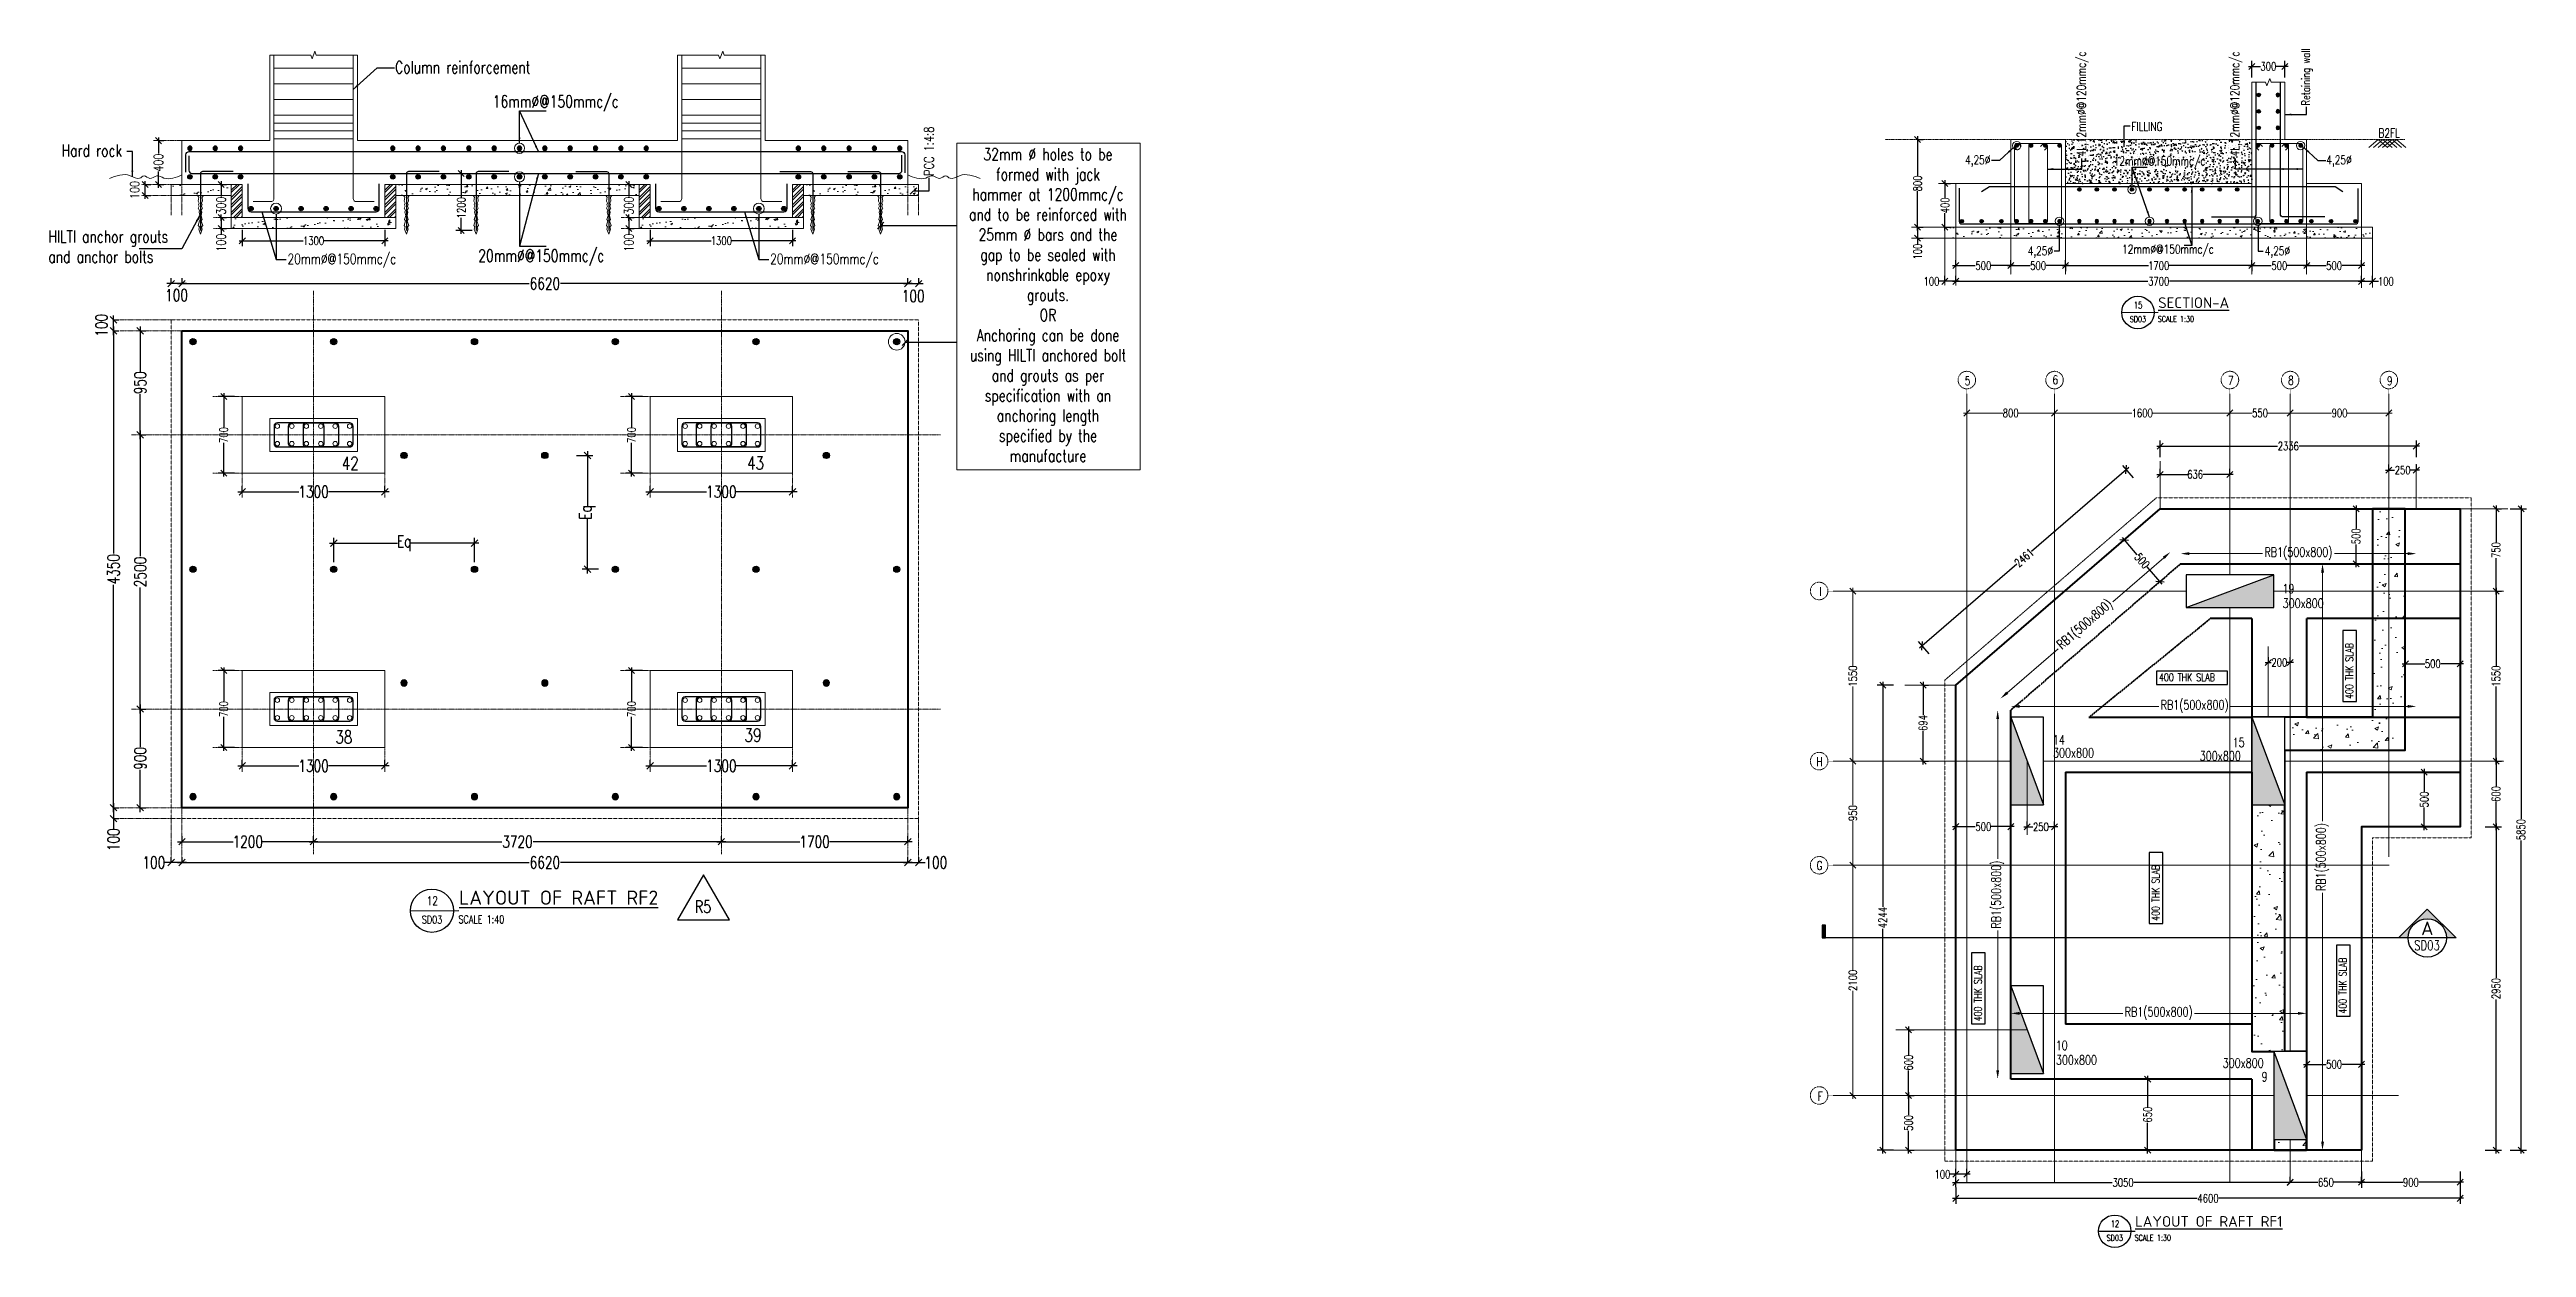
# Model space of a CAD drawing. Header units: millimetres. Extents: x -226110 to 125224, y -84 to 62581.
# Drawn here: x 51586 to 74182, y 12187 to 23113 of the extents above; entities that cross this region are included whole.
import ezdxf
from ezdxf.enums import TextEntityAlignment as Align

# ---------------------------------------------------------------- set-up
doc = ezdxf.new("R2010")
doc.units = ezdxf.units.MM
doc.set_wipeout_variables(frame=1)
for name, pattern in [('CENTER', [2, 1.25, -0.25, 0.25, -0.25]), ('CENTER2', [28.575, 19.05, -3.175, 3.175, -3.175]), ('DASHED2', [9.525, 6.35, -3.175]), ('HIDDEN', [0.375, 0.25, -0.125]), ('HIDDEN2', [4.7625, 3.175, -1.5875])]:
    doc.linetypes.add(name, pattern=pattern)
for name, color, linetype in [('A-DIM-GRID', 7, 'Continuous'), ('Geo-Text 100', 7, 'Continuous'), ('GEO-TITTLE HEAD', 206, 'Continuous')]:
    doc.layers.add(name, color=color, linetype=linetype)
for name, color, linetype, lineweight in [('Geo Col Size', 36, 'Continuous', 30), ('Geo GF11.12.23$0$Geo Col Hatch', 66, 'Continuous', 5), ('Geo GF11.12.23$0$Geo Column', 10, 'Continuous', 25), ('Geo Hatch', 86, 'Continuous', 5), ('Geo Rein Bar Main', 21, 'Continuous', 30), ('Geo Section Line', 84, 'Continuous', 18), ('Geo-Beam', 9, 'HIDDEN2', 40), ('Geo-BEAM-NO', 208, 'Continuous', 20), ('Geo-BOTM.VERT.DIR', 21, 'Continuous', 30), ('Geo-COLUMN-NO', 3, 'Continuous', 30), ('Geo-Dim  Sec & Plan', 250, 'Continuous', 25), ('Geo-DIM-GRID', 144, 'CENTER2', 13), ('Geo-Footing', 22, 'Continuous', 40), ('Geo-Footing inner L', 48, 'Continuous', 20), ('Geo-Footing Name', 7, 'Continuous', 30), ('Geo-Footing Pcc L', 251, 'HIDDEN', 13), ('Geo-Grid L', 250, 'CENTER', 13), ('Geo-Hiden Rein', 156, 'HIDDEN', 5), ('Geo-PCC-PATT', 8, 'Continuous', 9), ('Geo-RCC-PATT-RAMP', 8, 'Continuous', 13), ('Geo-Rein Bar', 21, 'Continuous', 30), ('Geo-Rein Bar Main', 21, 'Continuous', 30), ('Geo-Rein Bar StirrupS', 244, 'Continuous', 30), ('Geo-Rein space B', 234, 'Continuous', 18), ('Geo-Rein Un L-S', 180, 'Continuous', 20), ('Geo-Retaining-W-L', 126, 'Continuous', 40), ('Geo-Sec Sml', 7, 'Continuous', 25), ('Geo-Section Line', 84, 'Continuous', 18), ('Geo-TEXT', 7, 'Continuous', 30), ('Geo-TEXT-SLAB', 232, 'Continuous', 30), ('GRID LINE', 250, 'CENTER', 9)]:
    doc.layers.add(name, color=color, linetype=linetype, lineweight=lineweight)
doc.styles.add('Geo T Arial', font='arial.ttf', dxfattribs={"width": 0.75})
doc.styles.add('Geo Txt Narr', font='simplex8.shx')
doc.styles.add('ISCOPEUR', font='isocpeur.ttf')
doc.styles.add('simplex', font='simplex.shx', dxfattribs={"width": 0.75})
doc.styles.get("Standard").update_dxf_attribs({"font": 'arial.ttf'})
doc.dimstyles.new('Geo1-30 Dim 100', dxfattribs={"dimtxt": 75, "dimasz": 55, "dimexe": 50, "dimexo": 0.2, "dimgap": 0.1, "dimtad": 0, "dimdec": 0, "dimdsep": 46, "dimtxsty": 'simplex', "dimblk": 'OBLIQUE', "dimcen": 5, "dimdle": 30, "dimclrd": 252, "dimclre": 252, "dimclrt": 34, "dimadec": 0, "dimazin": 0, "dimtfac": 1, "dimtdec": 0, "dimtmove": 0, "dimatfit": 3, "dimfxl": 100, "dimfxlon": 1, "dimlwd": -1, "dimlwe": -1, "dimarcsym": 0})
doc.dimstyles.new('Geo1-40 Dim 100', dxfattribs={"dimtxt": 108, "dimasz": 60, "dimexe": 50, "dimexo": 0.2, "dimgap": 0.1, "dimtad": 0, "dimdec": 0, "dimdsep": 46, "dimtxsty": 'simplex', "dimblk": 'OBLIQUE', "dimcen": 4.5, "dimdle": 40, "dimclrd": 252, "dimclre": 252, "dimclrt": 34, "dimadec": 0, "dimazin": 0, "dimtfac": 1, "dimtdec": 0, "dimtmove": 0, "dimatfit": 3, "dimldrblk": 'OBLIQUE', "dimfxl": 1, "dimlwd": -1, "dimlwe": -1, "dimarcsym": 0})
doc.dimstyles.new('Geo1-50-beam name', dxfattribs={"dimtxt": 135, "dimasz": 130, "dimexe": 0.11, "dimexo": 0.2, "dimgap": 0.1, "dimtad": 0, "dimdec": 0, "dimdsep": 46, "dimtxsty": 'simplex', "dimcen": 5, "dimdle": 11, "dimse1": 1, "dimse2": 1, "dimclrd": 256, "dimclre": 251, "dimclrt": 7, "dimadec": 0, "dimazin": 0, "dimtfac": 1, "dimtdec": 0, "dimtmove": 0, "dimatfit": 3, "dimfxl": 1, "dimlwd": 15, "dimlwe": 9, "dimarcsym": 0})

msp = doc.modelspace()

# ---------------------------------------------------------------- texts
at = {"layer": 'Geo-COLUMN-NO', "style": 'simplex', "width": 0.75}
for s, height, p in [('42', 120, (54252.7, 19279)), ('43', 120, (57949.7, 19282)), ('19', 85, (71955.9, 18153.2)), ('38', 120, (54194.4, 16783.1)), ('39', 120, (57926.5, 16799.5)), ('14', 85, (69861.7, 16773.1, -42.4)), ('15', 85, (71501.2, 16750.8, -42.4)), ('10', 85, (69887.7, 13987.2, -42.4)), ('9', 85, (71764.7, 13701.8, -42.4))]:
    msp.add_text(s, height=height, dxfattribs=at).set_placement(p)
at = {"layer": 'Geo-Footing Name', "style": 'simplex', "width": 0.75}
for p in [(72600.2, 17189.2), (70833.6, 15165.6), (69212.7, 14249), (72541.1, 14319.7)]:
    msp.add_text('400 THK SLAB ', height=70, rotation=90, dxfattribs=at).set_placement(p)
msp.add_text('400 THK SLAB ', height=70, dxfattribs=at).set_placement((70829.2, 17351.9))
at = {"layer": 'Geo-Text 100', "style": 'simplex', "width": 0.75}
for s, height, p in [('4L,12mm%%C@120mmc/c', 80, (70161, 22138.4)), ('4L,12mm%%C@120mmc/c', 80, (71560.6, 22138.4)), ('Retaining wall', 75, (72205.8, 22602.1)), ('PCC 1:4:8', 88, (59652.6, 21960.1, 0))]:
    msp.add_text(s, height=height, rotation=90, dxfattribs=at).set_placement(p)
for s, height, p in [('Column reinforcement ', 110, (54738.6, 22896.1)), ('16mm%%C@150mmc/c', 110, (55629.3, 22585.1, 0)), ('FILLING', 80, (70576, 22370.3)), ('B2FL', 80, (72832, 22311.7)), ('Hard rock', 110, (51696.5, 22136.8, 0)), ('4,25%%C', 80, (69060.2, 22066.5)), ('12mm%%C@150mmc/c', 80, (70417.1, 22057)), ('4,25%%C', 80, (72355.7, 22066.5)), ('20mm%%C@150mmc/c', 95, (53755.8, 21156.2)), ('20mm%%C@150mmc/c', 110, (55497.5, 21178.3, 0)), ('20mm%%C@150mmc/c', 95, (58159.8, 21156.2)), ('4,25%%C', 80, (69631.7, 21236.3)), ('12mm%%C@150mmc/c', 80, (70493.6, 21253.1)), ('4,25%%C', 80, (71793.9, 21236.3))]:
    msp.add_text(s, height=height, dxfattribs=at).set_placement(p)
at = {"layer": 'Geo-Text 100', "char_height": 110, "attachment_point": 1, "style": 'simplex'}
for s, insert, width in [('\\pxqc;32mm ∅ holes to be formed with jack hammer at 1200mmc/c and to be reinforced with 25mm ∅ bars and the gap to be sealed with nonshrinkable epoxy grouts. \\POR \\PAnchoring can be done using HILTI anchored bolt and grouts as per specification with an anchoring length specified by the manufacture', (59905.1, 22213.4), 1578.406), ('HILTI anchor grouts \\Pand anchor bolts ', (51575.8, 21461.9), 2412.359)]:
    msp.add_mtext(s, dxfattribs=dict(at, insert=insert, width=width))
at = {"layer": 'Geo-TEXT-SLAB', "color": 7, "linetype": 'Continuous', "style": 'simplex', "width": 0.75}
msp.add_text('R5', height=112.8, dxfattribs=at).set_placement((57547.9, 15238.3), align=Align.CENTER)

# ---------------------------------------------------------------- blocks, each defined once
blk = doc.blocks.new('_Oblique')
at = {"color": 0, "linetype": 'ByBlock', "lineweight": -2}
blk.add_line((-0.5, -0.5), (0.5, 0.5), dxfattribs=at)
blk = doc.blocks.new('*D1133')
at = {"layer": 'Geo-Dim  Sec & Plan', "color": 252, "transparency": 16777216}
for p, q in [((52795, 20978), (52795, 21028)), ((59415, 20978), (59415, 21028))]:
    blk.add_line(p, q, dxfattribs=at)
at = {"layer": 'Geo-Dim  Sec & Plan', "color": 252, "linetype": 'Continuous', "transparency": 16777216}
for p, q in [((52755, 20978), (55962, 20978)), ((59455, 20978), (56247, 20978))]:
    blk.add_line(p, q, dxfattribs=at)
at = {"layer": 'Geo-Dim  Sec & Plan', "color": 252, "transparency": 16777216, "xscale": 60, "yscale": 60, "zscale": 60, "rotation": 180}
blk.add_blockref('_Oblique', (52795, 20978), dxfattribs=at)
at = {"layer": 'Geo-Dim  Sec & Plan', "color": 252, "transparency": 16777216, "xscale": 60, "yscale": 60, "zscale": 60}
blk.add_blockref('_Oblique', (59415, 20978), dxfattribs=at)
at = {"layer": 'Geo-Dim  Sec & Plan', "color": 34, "transparency": 16777216, "insert": (56105, 20978), "char_height": 108, "attachment_point": 5, "style": 'simplex'}
blk.add_mtext('6620', dxfattribs=at)
blk = doc.blocks.new('*D1134')
at = {"layer": 'Geo-Dim  Sec & Plan', "color": 252, "transparency": 16777216}
for p, q in [((52695, 20978), (52695, 21028)), ((52795, 20978), (52795, 21028))]:
    blk.add_line(p, q, dxfattribs=at)
at = {"layer": 'Geo-Dim  Sec & Plan', "color": 252, "linetype": 'Continuous', "transparency": 16777216}
blk.add_line((52835, 20978), (52655, 20978), dxfattribs=at)
at = {"layer": 'Geo-Dim  Sec & Plan', "color": 252, "transparency": 16777216, "xscale": 60, "yscale": 60, "zscale": 60, "rotation": 180}
blk.add_blockref('_Oblique', (52695, 20978), dxfattribs=at)
at = {"layer": 'Geo-Dim  Sec & Plan', "color": 252, "transparency": 16777216, "xscale": 60, "yscale": 60, "zscale": 60}
blk.add_blockref('_Oblique', (52795, 20978), dxfattribs=at)
at = {"layer": 'Geo-Dim  Sec & Plan', "color": 34, "transparency": 16777216, "insert": (52745, 20872), "char_height": 108, "attachment_point": 5, "style": 'simplex'}
blk.add_mtext('100', dxfattribs=at)
blk = doc.blocks.new('*D1135')
at = {"layer": 'Geo-Dim  Sec & Plan', "color": 252, "transparency": 16777216}
for p, q in [((59415, 20978), (59415, 21028)), ((59515, 20978), (59515, 21028))]:
    blk.add_line(p, q, dxfattribs=at)
at = {"layer": 'Geo-Dim  Sec & Plan', "color": 252, "linetype": 'Continuous', "transparency": 16777216}
blk.add_line((59375, 20978), (59555, 20978), dxfattribs=at)
at = {"layer": 'Geo-Dim  Sec & Plan', "color": 252, "transparency": 16777216, "xscale": 60, "yscale": 60, "zscale": 60, "rotation": 180}
blk.add_blockref('_Oblique', (59415, 20978), dxfattribs=at)
at = {"layer": 'Geo-Dim  Sec & Plan', "color": 252, "transparency": 16777216, "xscale": 60, "yscale": 60, "zscale": 60}
blk.add_blockref('_Oblique', (59515, 20978), dxfattribs=at)
at = {"layer": 'Geo-Dim  Sec & Plan', "color": 34, "transparency": 16777216, "insert": (59465, 20865), "char_height": 108, "attachment_point": 5, "style": 'simplex'}
blk.add_mtext('100', dxfattribs=at)
blk = doc.blocks.new('*D1136')
at = {"layer": 'A-DIM-GRID', "color": 252, "linetype": 'Continuous', "transparency": 16777216}
for p, q in [((52579, 22312), (52579, 22164)), ((52579, 21852), (52579, 22000))]:
    blk.add_line(p, q, dxfattribs=at)
at = {"layer": 'A-DIM-GRID', "color": 252, "transparency": 16777216}
for p, q in [((52579, 22282), (52629, 22282)), ((52579, 21882), (52629, 21882))]:
    blk.add_line(p, q, dxfattribs=at)
at = {"layer": 'A-DIM-GRID', "color": 252, "transparency": 16777216, "xscale": 55, "yscale": 55, "zscale": 55}
for p, rotation in [((52579, 22282), 90), ((52579, 21882), 270)]:
    blk.add_blockref('_Oblique', p, dxfattribs=dict(at, rotation=rotation))
at = {"layer": 'A-DIM-GRID', "color": 34, "transparency": 16777216, "insert": (52579, 22082), "char_height": 85, "attachment_point": 5, "rotation": 90, "style": 'simplex'}
blk.add_mtext('400', dxfattribs=at)
blk = doc.blocks.new('*D1137')
at = {"layer": 'A-DIM-GRID', "color": 252, "linetype": 'Continuous', "transparency": 16777216}
blk.add_line((52459, 21752), (52459, 21912), dxfattribs=at)
at = {"layer": 'A-DIM-GRID', "color": 252, "transparency": 16777216}
for p, q in [((52459, 21882), (52509, 21882)), ((52459, 21782), (52509, 21782))]:
    blk.add_line(p, q, dxfattribs=at)
at = {"layer": 'A-DIM-GRID', "color": 252, "transparency": 16777216, "xscale": 55, "yscale": 55, "zscale": 55}
for p, rotation in [((52459, 21882), 90), ((52459, 21782), 270)]:
    blk.add_blockref('_Oblique', p, dxfattribs=dict(at, rotation=rotation))
at = {"layer": 'A-DIM-GRID', "color": 34, "transparency": 16777216, "insert": (52363, 21832), "char_height": 85, "attachment_point": 5, "rotation": 90, "style": 'simplex'}
blk.add_mtext('100', dxfattribs=at)
blk = doc.blocks.new('*D1138')
at = {"layer": 'Geo-Dim  Sec & Plan', "color": 252, "linetype": 'Continuous', "transparency": 16777216}
for p, q in [((52755, 15888), (53260, 15888)), ((54035, 15888), (53530, 15888))]:
    blk.add_line(p, q, dxfattribs=at)
at = {"layer": 'Geo-Dim  Sec & Plan', "color": 252, "transparency": 16777216}
for p, q in [((52795, 15888), (52795, 15938)), ((53995, 15888), (53995, 15938))]:
    blk.add_line(p, q, dxfattribs=at)
at = {"layer": 'Geo-Dim  Sec & Plan', "color": 252, "transparency": 16777216, "xscale": 60, "yscale": 60, "zscale": 60, "rotation": 180}
blk.add_blockref('_Oblique', (52795, 15888), dxfattribs=at)
at = {"layer": 'Geo-Dim  Sec & Plan', "color": 252, "transparency": 16777216, "xscale": 60, "yscale": 60, "zscale": 60}
blk.add_blockref('_Oblique', (53995, 15888), dxfattribs=at)
at = {"layer": 'Geo-Dim  Sec & Plan', "color": 34, "transparency": 16777216, "insert": (53395, 15888), "char_height": 108, "attachment_point": 5, "style": 'simplex'}
blk.add_mtext('1200', dxfattribs=at)
blk = doc.blocks.new('*D1139')
at = {"layer": 'Geo-Dim  Sec & Plan', "color": 252, "linetype": 'Continuous', "transparency": 16777216}
for p, q in [((53955, 15888), (55712, 15888)), ((57755, 15888), (55997, 15888))]:
    blk.add_line(p, q, dxfattribs=at)
at = {"layer": 'Geo-Dim  Sec & Plan', "color": 252, "transparency": 16777216}
for p, q in [((53995, 15888), (53995, 15938)), ((57715, 15888), (57715, 15938))]:
    blk.add_line(p, q, dxfattribs=at)
at = {"layer": 'Geo-Dim  Sec & Plan', "color": 252, "transparency": 16777216, "xscale": 60, "yscale": 60, "zscale": 60, "rotation": 180}
blk.add_blockref('_Oblique', (53995, 15888), dxfattribs=at)
at = {"layer": 'Geo-Dim  Sec & Plan', "color": 252, "transparency": 16777216, "xscale": 60, "yscale": 60, "zscale": 60}
blk.add_blockref('_Oblique', (57715, 15888), dxfattribs=at)
at = {"layer": 'Geo-Dim  Sec & Plan', "color": 34, "transparency": 16777216, "insert": (55855, 15888), "char_height": 108, "attachment_point": 5, "style": 'simplex'}
blk.add_mtext('3720', dxfattribs=at)
blk = doc.blocks.new('*D1140')
at = {"layer": 'Geo-Dim  Sec & Plan', "color": 252, "linetype": 'Continuous', "transparency": 16777216}
for p, q in [((52755, 15698), (55962, 15698)), ((59455, 15698), (56247, 15698))]:
    blk.add_line(p, q, dxfattribs=at)
at = {"layer": 'Geo-Dim  Sec & Plan', "color": 252, "transparency": 16777216}
for p, q in [((52795, 15698), (52795, 15748)), ((59415, 15698), (59415, 15748))]:
    blk.add_line(p, q, dxfattribs=at)
at = {"layer": 'Geo-Dim  Sec & Plan', "color": 252, "transparency": 16777216, "xscale": 60, "yscale": 60, "zscale": 60, "rotation": 180}
blk.add_blockref('_Oblique', (52795, 15698), dxfattribs=at)
at = {"layer": 'Geo-Dim  Sec & Plan', "color": 252, "transparency": 16777216, "xscale": 60, "yscale": 60, "zscale": 60}
blk.add_blockref('_Oblique', (59415, 15698), dxfattribs=at)
at = {"layer": 'Geo-Dim  Sec & Plan', "color": 34, "transparency": 16777216, "insert": (56105, 15698), "char_height": 108, "attachment_point": 5, "style": 'simplex'}
blk.add_mtext('6620', dxfattribs=at)
blk = doc.blocks.new('*D1141')
at = {"layer": 'Geo-Dim  Sec & Plan', "color": 252, "linetype": 'Continuous', "transparency": 16777216}
for p, q in [((52695, 15698), (52635, 15698)), ((52835, 15698), (52695, 15698))]:
    blk.add_line(p, q, dxfattribs=at)
at = {"layer": 'Geo-Dim  Sec & Plan', "color": 252, "transparency": 16777216}
for p, q in [((52695, 15698), (52695, 15748)), ((52795, 15698), (52795, 15748))]:
    blk.add_line(p, q, dxfattribs=at)
at = {"layer": 'Geo-Dim  Sec & Plan', "color": 252, "transparency": 16777216, "xscale": 60, "yscale": 60, "zscale": 60, "rotation": 180}
blk.add_blockref('_Oblique', (52695, 15698), dxfattribs=at)
at = {"layer": 'Geo-Dim  Sec & Plan', "color": 252, "transparency": 16777216, "xscale": 60, "yscale": 60, "zscale": 60}
blk.add_blockref('_Oblique', (52795, 15698), dxfattribs=at)
at = {"layer": 'Geo-Dim  Sec & Plan', "color": 34, "transparency": 16777216, "insert": (52538, 15698), "char_height": 108, "attachment_point": 5, "style": 'simplex'}
blk.add_mtext('100', dxfattribs=at)
blk = doc.blocks.new('*D1142')
at = {"layer": 'Geo-Dim  Sec & Plan', "color": 252, "linetype": 'Continuous', "transparency": 16777216}
for p, q in [((52414, 19638), (52414, 18491)), ((52414, 17058), (52414, 18205))]:
    blk.add_line(p, q, dxfattribs=at)
at = {"layer": 'Geo-Dim  Sec & Plan', "color": 252, "transparency": 16777216}
for p, q in [((52414, 19598), (52464, 19598)), ((52414, 17098), (52464, 17098))]:
    blk.add_line(p, q, dxfattribs=at)
at = {"layer": 'Geo-Dim  Sec & Plan', "color": 252, "transparency": 16777216, "xscale": 60, "yscale": 60, "zscale": 60}
for p, rotation in [((52414, 19598), 90), ((52414, 17098), 270)]:
    blk.add_blockref('_Oblique', p, dxfattribs=dict(at, rotation=rotation))
at = {"layer": 'Geo-Dim  Sec & Plan', "color": 34, "transparency": 16777216, "insert": (52414, 18348), "char_height": 108, "attachment_point": 5, "rotation": 90, "style": 'simplex'}
blk.add_mtext('2500', dxfattribs=at)
blk = doc.blocks.new('*D1143')
at = {"layer": 'Geo-Dim  Sec & Plan', "color": 252, "linetype": 'Continuous', "transparency": 16777216}
for p, q in [((52414, 17138), (52414, 16752)), ((52414, 16158), (52414, 16544))]:
    blk.add_line(p, q, dxfattribs=at)
at = {"layer": 'Geo-Dim  Sec & Plan', "color": 252, "transparency": 16777216}
for p, q in [((52414, 17098), (52464, 17098)), ((52414, 16198), (52464, 16198))]:
    blk.add_line(p, q, dxfattribs=at)
at = {"layer": 'Geo-Dim  Sec & Plan', "color": 252, "transparency": 16777216, "xscale": 60, "yscale": 60, "zscale": 60}
for p, rotation in [((52414, 17098), 90), ((52414, 16198), 270)]:
    blk.add_blockref('_Oblique', p, dxfattribs=dict(at, rotation=rotation))
at = {"layer": 'Geo-Dim  Sec & Plan', "color": 34, "transparency": 16777216, "insert": (52414, 16648), "char_height": 108, "attachment_point": 5, "rotation": 90, "style": 'simplex'}
blk.add_mtext('900', dxfattribs=at)
blk = doc.blocks.new('*D1144')
at = {"layer": 'Geo-Dim  Sec & Plan', "color": 252, "linetype": 'Continuous', "transparency": 16777216}
for p, q in [((52170, 20588), (52170, 18516)), ((52170, 16158), (52170, 18230))]:
    blk.add_line(p, q, dxfattribs=at)
at = {"layer": 'Geo-Dim  Sec & Plan', "color": 252, "transparency": 16777216}
for p, q in [((52170, 20548), (52220, 20548)), ((52170, 16198), (52220, 16198))]:
    blk.add_line(p, q, dxfattribs=at)
at = {"layer": 'Geo-Dim  Sec & Plan', "color": 252, "transparency": 16777216, "xscale": 60, "yscale": 60, "zscale": 60}
for p, rotation in [((52170, 20548), 90), ((52170, 16198), 270)]:
    blk.add_blockref('_Oblique', p, dxfattribs=dict(at, rotation=rotation))
at = {"layer": 'Geo-Dim  Sec & Plan', "color": 34, "transparency": 16777216, "insert": (52170, 18373), "char_height": 108, "attachment_point": 5, "rotation": 90, "style": 'simplex'}
blk.add_mtext('4350', dxfattribs=at)
blk = doc.blocks.new('*D1145')
at = {"layer": 'Geo-Dim  Sec & Plan', "color": 252, "linetype": 'Continuous', "transparency": 16777216}
for p, q in [((52170, 16238), (52170, 16098)), ((52170, 16098), (52170, 16003))]:
    blk.add_line(p, q, dxfattribs=at)
at = {"layer": 'Geo-Dim  Sec & Plan', "color": 252, "transparency": 16777216}
for p, q in [((52170, 16198), (52220, 16198)), ((52170, 16098), (52220, 16098))]:
    blk.add_line(p, q, dxfattribs=at)
at = {"layer": 'Geo-Dim  Sec & Plan', "color": 252, "transparency": 16777216, "xscale": 60, "yscale": 60, "zscale": 60}
for p, rotation in [((52170, 16198), 90), ((52170, 16098), 270)]:
    blk.add_blockref('_Oblique', p, dxfattribs=dict(at, rotation=rotation))
at = {"layer": 'Geo-Dim  Sec & Plan', "color": 34, "transparency": 16777216, "insert": (52170, 15906), "char_height": 108, "attachment_point": 5, "rotation": 90, "style": 'simplex'}
blk.add_mtext('100', dxfattribs=at)
blk = doc.blocks.new('*D1146')
at = {"layer": 'Geo-Dim  Sec & Plan', "color": 252, "linetype": 'Continuous', "transparency": 16777216}
for p, q in [((59375, 15698), (59515, 15698)), ((59515, 15698), (59575, 15698))]:
    blk.add_line(p, q, dxfattribs=at)
at = {"layer": 'Geo-Dim  Sec & Plan', "color": 252, "transparency": 16777216}
for p, q in [((59415, 15698), (59415, 15748)), ((59515, 15698), (59515, 15748))]:
    blk.add_line(p, q, dxfattribs=at)
at = {"layer": 'Geo-Dim  Sec & Plan', "color": 252, "transparency": 16777216, "xscale": 60, "yscale": 60, "zscale": 60, "rotation": 180}
blk.add_blockref('_Oblique', (59415, 15698), dxfattribs=at)
at = {"layer": 'Geo-Dim  Sec & Plan', "color": 252, "transparency": 16777216, "xscale": 60, "yscale": 60, "zscale": 60}
blk.add_blockref('_Oblique', (59515, 15698), dxfattribs=at)
at = {"layer": 'Geo-Dim  Sec & Plan', "color": 34, "transparency": 16777216, "insert": (59671, 15698), "char_height": 108, "attachment_point": 5, "style": 'simplex'}
blk.add_mtext('100', dxfattribs=at)
blk = doc.blocks.new('*D1147')
at = {"layer": 'Geo-Dim  Sec & Plan', "color": 252, "linetype": 'Continuous', "transparency": 16777216}
blk.add_line((52170, 20508), (52170, 20688), dxfattribs=at)
at = {"layer": 'Geo-Dim  Sec & Plan', "color": 252, "transparency": 16777216}
for p, q in [((52170, 20648), (52220, 20648)), ((52170, 20548), (52220, 20548))]:
    blk.add_line(p, q, dxfattribs=at)
at = {"layer": 'Geo-Dim  Sec & Plan', "color": 252, "transparency": 16777216, "xscale": 60, "yscale": 60, "zscale": 60}
for p, rotation in [((52170, 20648), 90), ((52170, 20548), 270)]:
    blk.add_blockref('_Oblique', p, dxfattribs=dict(at, rotation=rotation))
at = {"layer": 'Geo-Dim  Sec & Plan', "color": 34, "transparency": 16777216, "insert": (52060, 20598), "char_height": 108, "attachment_point": 5, "rotation": 90, "style": 'simplex'}
blk.add_mtext('100', dxfattribs=at)
blk = doc.blocks.new('*D1148')
at = {"layer": 'Geo-Dim  Sec & Plan', "color": 252, "linetype": 'Continuous', "transparency": 16777216}
for p, q in [((57675, 15888), (58430, 15888)), ((59455, 15888), (58700, 15888))]:
    blk.add_line(p, q, dxfattribs=at)
at = {"layer": 'Geo-Dim  Sec & Plan', "color": 252, "transparency": 16777216}
for p, q in [((57715, 15888), (57715, 15938)), ((59415, 15888), (59415, 15938))]:
    blk.add_line(p, q, dxfattribs=at)
at = {"layer": 'Geo-Dim  Sec & Plan', "color": 252, "transparency": 16777216, "xscale": 60, "yscale": 60, "zscale": 60, "rotation": 180}
blk.add_blockref('_Oblique', (57715, 15888), dxfattribs=at)
at = {"layer": 'Geo-Dim  Sec & Plan', "color": 252, "transparency": 16777216, "xscale": 60, "yscale": 60, "zscale": 60}
blk.add_blockref('_Oblique', (59415, 15888), dxfattribs=at)
at = {"layer": 'Geo-Dim  Sec & Plan', "color": 34, "transparency": 16777216, "insert": (58565, 15888), "char_height": 108, "attachment_point": 5, "style": 'simplex'}
blk.add_mtext('1700', dxfattribs=at)
blk = doc.blocks.new('*D1149')
at = {"layer": 'Geo-Dim  Sec & Plan', "color": 252, "linetype": 'Continuous', "transparency": 16777216}
for p, q in [((52414, 20588), (52414, 20177)), ((52414, 19558), (52414, 19969))]:
    blk.add_line(p, q, dxfattribs=at)
at = {"layer": 'Geo-Dim  Sec & Plan', "color": 252, "transparency": 16777216}
for p, q in [((52414, 20548), (52464, 20548)), ((52414, 19598), (52464, 19598))]:
    blk.add_line(p, q, dxfattribs=at)
at = {"layer": 'Geo-Dim  Sec & Plan', "color": 252, "transparency": 16777216, "xscale": 60, "yscale": 60, "zscale": 60}
for p, rotation in [((52414, 20548), 90), ((52414, 19598), 270)]:
    blk.add_blockref('_Oblique', p, dxfattribs=dict(at, rotation=rotation))
at = {"layer": 'Geo-Dim  Sec & Plan', "color": 34, "transparency": 16777216, "insert": (52414, 20073), "char_height": 108, "attachment_point": 5, "rotation": 90, "style": 'simplex'}
blk.add_mtext('950', dxfattribs=at)
blk = doc.blocks.new('GEO TITLE HEAD NAME')
at = {"layer": 'GEO-TITTLE HEAD'}
blk.add_line((-11.2, -0.15), (-0.11, -0.09), dxfattribs=at)
blk.add_circle((-6.27, -0.15), 4.93, dxfattribs=at)
at = {"layer": 'Geo-Sec Sml', "lineweight": 18, "ltscale": 0.1, "style": 'Geo T Arial'}
blk.add_attdef('WALL_SECTION', text='', height=3, dxfattribs=at).set_placement((-6.38, 3.46), align=Align.MIDDLE)
at = {"layer": 'Geo-Sec Sml', "color": 84, "style": 'Geo Txt Narr'}
blk.add_attdef('DRAWING-REF', text='', height=2.5, dxfattribs=at).set_placement((-6.38, -2.37), align=Align.MIDDLE)
at = {"layer": 'Geo-TEXT', "style": 'Geo T Arial'}
blk.add_attdef('%%ULAYOUT', (-0.1, 1.21), '', height=4, dxfattribs=at)
at = {"layer": 'Geo-TEXT'}
blk.add_attdef('SCALE', (-0.24, -3.03), '', height=2, dxfattribs=at)
blk = doc.blocks.new('A$Ca10c695b')
at = {"layer": 'Geo Rein Bar Main'}
h = blk.add_hatch(color=6, dxfattribs=at)
h.dxf.hatch_style = 1
edge = h.paths.add_edge_path()
edge.add_arc((0, 0), 28.2, 0, 360)
at = {"layer": 'Geo Rein Bar Main', "color": 6}
blk.add_circle((0, 0), 28.2, dxfattribs=at)
blk = doc.blocks.new('*U1167')
blk.add_blockref('A$Ca10c695b', (0, 0))
blk = doc.blocks.new('*U1168')
at = {"color": 0, "linetype": 'ByBlock', "lineweight": -2, "transparency": 16777216}
for p in [(52895, 20448), (54179, 20448), (55463, 20448), (56747, 20448), (58031, 20448), (59315, 20448)]:
    blk.add_blockref('*U1167', p, dxfattribs=at)
blk = doc.blocks.new('*U1171')
blk.add_blockref('A$Ca10c695b', (0, 0))
blk = doc.blocks.new('*U1172')
at = {"color": 0, "linetype": 'ByBlock', "lineweight": -2, "transparency": 16777216}
for p in [(52895, 20448), (54179, 20448), (55463, 20448), (56747, 20448), (58031, 20448), (59315, 20448)]:
    blk.add_blockref('*U1171', p, dxfattribs=at)
blk = doc.blocks.new('*U1169')
at = {"xscale": -1, "rotation": 90}
blk.add_blockref('*U1172', (20448, 52895), dxfattribs=at)
blk = doc.blocks.new('*U1170')
at = {"color": 0, "linetype": 'ByBlock', "lineweight": -2, "transparency": 16777216, "rotation": 90}
blk.add_blockref('*U1169', (52895, 16298), dxfattribs=at)
blk = doc.blocks.new('*U1173')
blk.add_blockref('A$Ca10c695b', (0, 0))
blk = doc.blocks.new('*U1174')
at = {"color": 0, "linetype": 'ByBlock', "lineweight": -2, "transparency": 16777216}
for p in [(52895, 20448), (54179, 20448), (55463, 20448), (56747, 20448), (58031, 20448), (59315, 20448)]:
    blk.add_blockref('*U1173', p, dxfattribs=at)
blk = doc.blocks.new('*U1191')
at = {"layer": 'Geo-Rein Un L-S'}
blk.add_circle((0, 0), 20.5, dxfattribs=at)
blk = doc.blocks.new('*U1192')
at = {"layer": 'Geo-Rein Un L-S'}
blk.add_circle((0, 0), 20.5, dxfattribs=at)
blk = doc.blocks.new('*U1193')
at = {"layer": 'Geo-Rein Un L-S'}
blk.add_circle((0, 0), 20.5, dxfattribs=at)
blk = doc.blocks.new('*U1194')
at = {"layer": 'Geo-Rein Un L-S'}
blk.add_circle((0, 0), 20.5, dxfattribs=at)
blk = doc.blocks.new('*U1195')
at = {"layer": 'Geo-Rein Un L-S'}
blk.add_circle((0, 0), 20.5, dxfattribs=at)
blk = doc.blocks.new('*U1196')
at = {"layer": 'Geo-Rein Un L-S'}
blk.add_circle((0, 0), 20.5, dxfattribs=at)
blk = doc.blocks.new('*U1197')
at = {"layer": 'Geo-Rein Un L-S'}
blk.add_circle((0, 0), 20.5, dxfattribs=at)
blk = doc.blocks.new('*U1186')
at = {"layer": 'Geo-Rein Un L-S'}
blk.add_circle((0, 0), 20.5, dxfattribs=at)
blk = doc.blocks.new('*U1187')
at = {"layer": 'Geo-Rein Un L-S'}
blk.add_circle((0, 0), 20.5, dxfattribs=at)
blk = doc.blocks.new('*U1188')
at = {"layer": 'Geo-Rein Un L-S'}
blk.add_circle((0, 0), 20.5, dxfattribs=at)
blk = doc.blocks.new('*U1189')
at = {"layer": 'Geo-Rein Un L-S'}
blk.add_circle((0, 0), 20.5, dxfattribs=at)
blk = doc.blocks.new('*U1190')
at = {"layer": 'Geo-Rein Un L-S'}
blk.add_circle((0, 0), 20.5, dxfattribs=at)
blk = doc.blocks.new('A$C5c543735')
at = {"layer": 'Geo Section Line'}
blk.add_lwpolyline([(-400, -150), (400, -150), (400, 150), (-400, 150)], close=True, dxfattribs=at)
at = {"layer": 'Geo-Rein Bar StirrupS', "color": 5}
for points in [[(-330, -110), (330, -110, 0.414214), (360, -80), (360, 80, 0.414214), (330, 110), (-330, 110, 0.414214), (-360, 80), (-360, -80, 0.414214)], [(-198, 110), (198, 110, -0.414214), (228, 80), (228, -80, -0.414214), (198, -110), (-198, -110, -0.414214), (-228, -80), (-228, 80, -0.414214)], [(66, 110), (-66, 110, 0.414214), (-96, 80), (-96, -80, 0.414214), (-66, -110), (66, -110, 0.414214), (96, -80), (96, 80, 0.414214)]]:
    blk.add_lwpolyline(points, format="xyb", close=True, dxfattribs=at)
at = {"layer": 'Geo Section Line'}
for name, p in [('*U1192', (-330, 80)), ('*U1194', (-198, 80)), ('*U1196', (-66, 80)), ('*U1186', (66, 80)), ('*U1188', (198, 80)), ('*U1190', (330, 80)), ('*U1191', (-330, -80)), ('*U1193', (-198, -80)), ('*U1195', (-66, -80)), ('*U1197', (66, -80)), ('*U1187', (198, -80)), ('*U1189', (330, -80))]:
    blk.add_blockref(name, p, dxfattribs=at)
blk = doc.blocks.new('A$C3d96a939')
at = {"layer": 'Geo-Section Line', "color": 8}
blk.add_lwpolyline([(27, 0), (15, -16), (20, -53), (11, -69), (17, -85), (11, -97), (20, -117), (8, -137), (13, -151), (6, -184), (16, -219), (8, -231), (21, -273), (10, -285), (16, -307), (0, -353), (-16, -307), (-10, -285), (-21, -273), (-8, -231), (-16, -219), (-6, -184), (-13, -151), (-8, -137), (-20, -117), (-11, -97), (-17, -85), (-11, -69), (-20, -53), (-15, -16), (-27, 0)], dxfattribs=at)
blk = doc.blocks.new('*D1199')
at = {"layer": 'Geo-Dim  Sec & Plan', "color": 252, "linetype": 'Continuous', "transparency": 16777216}
for p, q in [((54139, 18610), (54761, 18610)), ((55503, 18610), (54881, 18610))]:
    blk.add_line(p, q, dxfattribs=at)
at = {"layer": 'Geo-Dim  Sec & Plan', "color": 252, "transparency": 16777216}
for p, q in [((54179, 18436), (54179, 18660)), ((55463, 18436), (55463, 18660))]:
    blk.add_line(p, q, dxfattribs=at)
at = {"layer": 'Geo-Dim  Sec & Plan', "color": 252, "transparency": 16777216, "xscale": 60, "yscale": 60, "zscale": 60, "rotation": 180}
blk.add_blockref('_Oblique', (54179, 18610), dxfattribs=at)
at = {"layer": 'Geo-Dim  Sec & Plan', "color": 252, "transparency": 16777216, "xscale": 60, "yscale": 60, "zscale": 60}
blk.add_blockref('_Oblique', (55463, 18610), dxfattribs=at)
at = {"layer": 'Geo-Dim  Sec & Plan', "color": 34, "transparency": 16777216, "insert": (54821, 18610), "char_height": 108, "attachment_point": 5, "style": 'simplex'}
blk.add_mtext('Eq', dxfattribs=at)
blk = doc.blocks.new('*D1200')
at = {"layer": 'Geo-Dim  Sec & Plan', "color": 252, "linetype": 'Continuous', "transparency": 16777216}
for p, q in [((56494, 19450), (56494, 18952)), ((56494, 18333), (56494, 18832))]:
    blk.add_line(p, q, dxfattribs=at)
at = {"layer": 'Geo-Dim  Sec & Plan', "color": 252, "transparency": 16777216}
for p, q in [((56394, 19410), (56544, 19410)), ((56595, 18373), (56444, 18373))]:
    blk.add_line(p, q, dxfattribs=at)
at = {"layer": 'Geo-Dim  Sec & Plan', "color": 252, "transparency": 16777216, "xscale": 60, "yscale": 60, "zscale": 60}
for p, rotation in [((56494, 19410), 90), ((56494, 18373), 270)]:
    blk.add_blockref('_Oblique', p, dxfattribs=dict(at, rotation=rotation))
at = {"layer": 'Geo-Dim  Sec & Plan', "color": 34, "transparency": 16777216, "insert": (56494, 18892), "char_height": 108, "attachment_point": 5, "rotation": 90, "style": 'simplex'}
blk.add_mtext('Eq', dxfattribs=at)
blk = doc.blocks.new('*D1201')
at = {"layer": 'Geo-Dim  Sec & Plan', "color": 252, "transparency": 16777216}
for p, q in [((55312, 21982), (55392, 21982)), ((55442, 21462), (55292, 21462))]:
    blk.add_line(p, q, dxfattribs=at)
at = {"layer": 'Geo-Dim  Sec & Plan', "color": 252, "linetype": 'Continuous', "transparency": 16777216}
for p, q in [((55342, 22012), (55342, 21764)), ((55342, 21432), (55342, 21577))]:
    blk.add_line(p, q, dxfattribs=at)
at = {"layer": 'Geo-Dim  Sec & Plan', "color": 252, "transparency": 16777216, "xscale": 55, "yscale": 55, "zscale": 55}
for p, rotation in [((55342, 21982), 90), ((55342, 21462), 270)]:
    blk.add_blockref('_Oblique', p, dxfattribs=dict(at, rotation=rotation))
at = {"layer": 'Geo-Dim  Sec & Plan', "color": 34, "transparency": 16777216, "insert": (55342, 21670), "char_height": 75, "attachment_point": 5, "rotation": 90, "style": 'simplex'}
blk.add_mtext('1200', dxfattribs=at)
blk = doc.blocks.new('*U319')
at = {"layer": 'Geo-BOTM.VERT.DIR', "lineweight": 25}
h = blk.add_hatch(color=256, dxfattribs=at)
h.dxf.hatch_style = 1
h.paths.add_polyline_path([(0.08, 0, 1), (-0.08, 0, 1)])
blk.add_circle((0, 0), 0.08, dxfattribs=at)
blk = doc.blocks.new('*U1202')
at = {"layer": 'Geo-Rein Bar Main', "xscale": 250, "yscale": 250, "zscale": 250}
blk.add_blockref('*U319', (0, 0), dxfattribs=at)
blk = doc.blocks.new('*U1203')
at = {"color": 0, "linetype": 'ByBlock', "lineweight": -2, "transparency": 16777216}
for p in [(53425, 21662), (53653, 21662), (53881, 21662), (54109, 21662), (54337, 21662), (54565, 21662)]:
    blk.add_blockref('*U1202', p, dxfattribs=at)
blk = doc.blocks.new('*U1204')
at = {"layer": 'Geo-Rein Bar Main', "xscale": 250, "yscale": 250, "zscale": 250}
blk.add_blockref('*U319', (0, 0), dxfattribs=at)
blk = doc.blocks.new('*U1205')
at = {"color": 0, "linetype": 'ByBlock', "lineweight": -2, "transparency": 16777216}
for p in [(53425, 21662), (53653, 21662), (53881, 21662), (54109, 21662), (54337, 21662), (54565, 21662)]:
    blk.add_blockref('*U1204', p, dxfattribs=at)
blk = doc.blocks.new('*D1206')
at = {"layer": 'A-DIM-GRID', "color": 252, "transparency": 16777216}
for p, q in [((53143, 21882), (53201, 21882)), ((53143, 21582), (53201, 21582))]:
    blk.add_line(p, q, dxfattribs=at)
at = {"layer": 'A-DIM-GRID', "color": 252, "linetype": 'Continuous', "transparency": 16777216}
for p, q in [((53151, 21912), (53151, 21772)), ((53151, 21552), (53151, 21608))]:
    blk.add_line(p, q, dxfattribs=at)
at = {"layer": 'A-DIM-GRID', "color": 252, "transparency": 16777216, "xscale": 55, "yscale": 55, "zscale": 55}
for p, rotation in [((53151, 21882), 90), ((53151, 21582), 270)]:
    blk.add_blockref('_Oblique', p, dxfattribs=dict(at, rotation=rotation))
at = {"layer": 'A-DIM-GRID', "color": 34, "transparency": 16777216, "insert": (53151, 21690), "char_height": 85, "attachment_point": 5, "rotation": 90, "style": 'simplex'}
blk.add_mtext('300', dxfattribs=at)
blk = doc.blocks.new('*D1207')
at = {"layer": 'A-DIM-GRID', "color": 252, "transparency": 16777216}
for p, q in [((53143, 21582), (53201, 21582)), ((53143, 21482), (53201, 21482))]:
    blk.add_line(p, q, dxfattribs=at)
at = {"layer": 'A-DIM-GRID', "color": 252, "linetype": 'Continuous', "transparency": 16777216}
for p, q in [((53151, 21582), (53151, 21452)), ((53151, 21482), (53151, 21427))]:
    blk.add_line(p, q, dxfattribs=at)
at = {"layer": 'A-DIM-GRID', "color": 252, "transparency": 16777216, "xscale": 55, "yscale": 55, "zscale": 55}
for p, rotation in [((53151, 21582), 90), ((53151, 21482), 270)]:
    blk.add_blockref('_Oblique', p, dxfattribs=dict(at, rotation=rotation))
at = {"layer": 'A-DIM-GRID', "color": 34, "transparency": 16777216, "insert": (53151, 21351), "char_height": 85, "attachment_point": 5, "rotation": 90, "style": 'simplex'}
blk.add_mtext('100', dxfattribs=at)
blk = doc.blocks.new('*D1209')
at = {"layer": 'A-DIM-GRID', "color": 252, "transparency": 16777216}
for p, q in [((56863, 21882), (56921, 21882)), ((56863, 21582), (56921, 21582))]:
    blk.add_line(p, q, dxfattribs=at)
at = {"layer": 'A-DIM-GRID', "color": 252, "linetype": 'Continuous', "transparency": 16777216}
for p, q in [((56871, 21912), (56871, 21772)), ((56871, 21552), (56871, 21608))]:
    blk.add_line(p, q, dxfattribs=at)
at = {"layer": 'A-DIM-GRID', "color": 252, "transparency": 16777216, "xscale": 55, "yscale": 55, "zscale": 55}
for p, rotation in [((56871, 21882), 90), ((56871, 21582), 270)]:
    blk.add_blockref('_Oblique', p, dxfattribs=dict(at, rotation=rotation))
at = {"layer": 'A-DIM-GRID', "color": 34, "transparency": 16777216, "insert": (56871, 21690), "char_height": 85, "attachment_point": 5, "rotation": 90, "style": 'simplex'}
blk.add_mtext('300', dxfattribs=at)
blk = doc.blocks.new('*D1208')
at = {"layer": 'A-DIM-GRID', "color": 252, "transparency": 16777216}
for p, q in [((56863, 21582), (56921, 21582)), ((56863, 21482), (56921, 21482))]:
    blk.add_line(p, q, dxfattribs=at)
at = {"layer": 'A-DIM-GRID', "color": 252, "linetype": 'Continuous', "transparency": 16777216}
for p, q in [((56871, 21582), (56871, 21452)), ((56871, 21482), (56871, 21427))]:
    blk.add_line(p, q, dxfattribs=at)
at = {"layer": 'A-DIM-GRID', "color": 252, "transparency": 16777216, "xscale": 55, "yscale": 55, "zscale": 55}
for p, rotation in [((56871, 21582), 90), ((56871, 21482), 270)]:
    blk.add_blockref('_Oblique', p, dxfattribs=dict(at, rotation=rotation))
at = {"layer": 'A-DIM-GRID', "color": 34, "transparency": 16777216, "insert": (56871, 21351), "char_height": 85, "attachment_point": 5, "rotation": 90, "style": 'simplex'}
blk.add_mtext('100', dxfattribs=at)
blk = doc.blocks.new('*D1210')
at = {"layer": 'Geo-Dim  Sec & Plan', "color": 252, "linetype": 'Continuous', "transparency": 16777216}
for p, q in [((53305, 19080), (53860, 19080)), ((54685, 19080), (54130, 19080))]:
    blk.add_line(p, q, dxfattribs=at)
at = {"layer": 'Geo-Dim  Sec & Plan', "color": 252, "transparency": 16777216}
for p, q in [((53345, 19080), (53345, 19130)), ((54645, 19080), (54645, 19130))]:
    blk.add_line(p, q, dxfattribs=at)
at = {"layer": 'Geo-Dim  Sec & Plan', "color": 252, "transparency": 16777216, "xscale": 60, "yscale": 60, "zscale": 60, "rotation": 180}
blk.add_blockref('_Oblique', (53345, 19080), dxfattribs=at)
at = {"layer": 'Geo-Dim  Sec & Plan', "color": 252, "transparency": 16777216, "xscale": 60, "yscale": 60, "zscale": 60}
blk.add_blockref('_Oblique', (54645, 19080), dxfattribs=at)
at = {"layer": 'Geo-Dim  Sec & Plan', "color": 34, "transparency": 16777216, "insert": (53995, 19080), "char_height": 108, "attachment_point": 5, "style": 'simplex'}
blk.add_mtext('1300', dxfattribs=at)
blk = doc.blocks.new('*D1211')
at = {"layer": 'Geo-Dim  Sec & Plan', "color": 252, "transparency": 16777216}
for p, q in [((53275, 19948), (53125, 19948)), ((53275, 19248), (53125, 19248))]:
    blk.add_line(p, q, dxfattribs=at)
at = {"layer": 'Geo-Dim  Sec & Plan', "color": 252, "linetype": 'Continuous', "transparency": 16777216}
for p, q in [((53175, 19978), (53175, 19670)), ((53175, 19218), (53175, 19526))]:
    blk.add_line(p, q, dxfattribs=at)
at = {"layer": 'Geo-Dim  Sec & Plan', "color": 252, "transparency": 16777216, "xscale": 55, "yscale": 55, "zscale": 55}
for p, rotation in [((53175, 19948), 90), ((53175, 19248), 270)]:
    blk.add_blockref('_Oblique', p, dxfattribs=dict(at, rotation=rotation))
at = {"layer": 'Geo-Dim  Sec & Plan', "color": 34, "transparency": 16777216, "insert": (53175, 19598), "char_height": 75, "attachment_point": 5, "rotation": 90, "style": 'simplex'}
blk.add_mtext('700', dxfattribs=at)
blk = doc.blocks.new('*D1212')
at = {"layer": 'Geo-Dim  Sec & Plan', "color": 252, "transparency": 16777216}
for p, q in [((53345, 21469), (53345, 21319)), ((54645, 21469), (54645, 21319))]:
    blk.add_line(p, q, dxfattribs=at)
at = {"layer": 'Geo-Dim  Sec & Plan', "color": 252, "linetype": 'Continuous', "transparency": 16777216}
for p, q in [((53315, 21369), (53901, 21369)), ((54675, 21369), (54089, 21369))]:
    blk.add_line(p, q, dxfattribs=at)
at = {"layer": 'Geo-Dim  Sec & Plan', "color": 252, "transparency": 16777216, "xscale": 55, "yscale": 55, "zscale": 55, "rotation": 180}
blk.add_blockref('_Oblique', (53345, 21369), dxfattribs=at)
at = {"layer": 'Geo-Dim  Sec & Plan', "color": 252, "transparency": 16777216, "xscale": 55, "yscale": 55, "zscale": 55}
blk.add_blockref('_Oblique', (54645, 21369), dxfattribs=at)
at = {"layer": 'Geo-Dim  Sec & Plan', "color": 34, "transparency": 16777216, "insert": (53995, 21369), "char_height": 75, "attachment_point": 5, "style": 'simplex'}
blk.add_mtext('1300', dxfattribs=at)
blk = doc.blocks.new('*D1213')
at = {"layer": 'Geo-Dim  Sec & Plan', "color": 252, "transparency": 16777216}
for p, q in [((57065, 21469), (57065, 21319)), ((58365, 21469), (58365, 21319))]:
    blk.add_line(p, q, dxfattribs=at)
at = {"layer": 'Geo-Dim  Sec & Plan', "color": 252, "linetype": 'Continuous', "transparency": 16777216}
for p, q in [((57035, 21369), (57621, 21369)), ((58395, 21369), (57809, 21369))]:
    blk.add_line(p, q, dxfattribs=at)
at = {"layer": 'Geo-Dim  Sec & Plan', "color": 252, "transparency": 16777216, "xscale": 55, "yscale": 55, "zscale": 55, "rotation": 180}
blk.add_blockref('_Oblique', (57065, 21369), dxfattribs=at)
at = {"layer": 'Geo-Dim  Sec & Plan', "color": 252, "transparency": 16777216, "xscale": 55, "yscale": 55, "zscale": 55}
blk.add_blockref('_Oblique', (58365, 21369), dxfattribs=at)
at = {"layer": 'Geo-Dim  Sec & Plan', "color": 34, "transparency": 16777216, "insert": (57715, 21369), "char_height": 75, "attachment_point": 5, "style": 'simplex'}
blk.add_mtext('1300', dxfattribs=at)
blk = doc.blocks.new('*D1214')
at = {"layer": 'Geo-Dim  Sec & Plan', "color": 252, "linetype": 'Continuous', "transparency": 16777216}
for p, q in [((57025, 19080), (57580, 19080)), ((58405, 19080), (57850, 19080))]:
    blk.add_line(p, q, dxfattribs=at)
at = {"layer": 'Geo-Dim  Sec & Plan', "color": 252, "transparency": 16777216}
for p, q in [((57065, 19080), (57065, 19130)), ((58365, 19080), (58365, 19130))]:
    blk.add_line(p, q, dxfattribs=at)
at = {"layer": 'Geo-Dim  Sec & Plan', "color": 252, "transparency": 16777216, "xscale": 60, "yscale": 60, "zscale": 60, "rotation": 180}
blk.add_blockref('_Oblique', (57065, 19080), dxfattribs=at)
at = {"layer": 'Geo-Dim  Sec & Plan', "color": 252, "transparency": 16777216, "xscale": 60, "yscale": 60, "zscale": 60}
blk.add_blockref('_Oblique', (58365, 19080), dxfattribs=at)
at = {"layer": 'Geo-Dim  Sec & Plan', "color": 34, "transparency": 16777216, "insert": (57715, 19080), "char_height": 108, "attachment_point": 5, "style": 'simplex'}
blk.add_mtext('1300', dxfattribs=at)
blk = doc.blocks.new('*D1215')
at = {"layer": 'Geo-Dim  Sec & Plan', "color": 252, "transparency": 16777216}
for p, q in [((56995, 19948), (56845, 19948)), ((56995, 19248), (56845, 19248))]:
    blk.add_line(p, q, dxfattribs=at)
at = {"layer": 'Geo-Dim  Sec & Plan', "color": 252, "linetype": 'Continuous', "transparency": 16777216}
for p, q in [((56895, 19978), (56895, 19670)), ((56895, 19218), (56895, 19526))]:
    blk.add_line(p, q, dxfattribs=at)
at = {"layer": 'Geo-Dim  Sec & Plan', "color": 252, "transparency": 16777216, "xscale": 55, "yscale": 55, "zscale": 55}
for p, rotation in [((56895, 19948), 90), ((56895, 19248), 270)]:
    blk.add_blockref('_Oblique', p, dxfattribs=dict(at, rotation=rotation))
at = {"layer": 'Geo-Dim  Sec & Plan', "color": 34, "transparency": 16777216, "insert": (56895, 19598), "char_height": 75, "attachment_point": 5, "rotation": 90, "style": 'simplex'}
blk.add_mtext('700', dxfattribs=at)
blk = doc.blocks.new('*D1216')
at = {"layer": 'Geo-Dim  Sec & Plan', "color": 252, "linetype": 'Continuous', "transparency": 16777216}
for p, q in [((57025, 16580), (57580, 16580)), ((58405, 16580), (57850, 16580))]:
    blk.add_line(p, q, dxfattribs=at)
at = {"layer": 'Geo-Dim  Sec & Plan', "color": 252, "transparency": 16777216}
for p, q in [((57065, 16580), (57065, 16630)), ((58365, 16580), (58365, 16630))]:
    blk.add_line(p, q, dxfattribs=at)
at = {"layer": 'Geo-Dim  Sec & Plan', "color": 252, "transparency": 16777216, "xscale": 60, "yscale": 60, "zscale": 60, "rotation": 180}
blk.add_blockref('_Oblique', (57065, 16580), dxfattribs=at)
at = {"layer": 'Geo-Dim  Sec & Plan', "color": 252, "transparency": 16777216, "xscale": 60, "yscale": 60, "zscale": 60}
blk.add_blockref('_Oblique', (58365, 16580), dxfattribs=at)
at = {"layer": 'Geo-Dim  Sec & Plan', "color": 34, "transparency": 16777216, "insert": (57715, 16580), "char_height": 108, "attachment_point": 5, "style": 'simplex'}
blk.add_mtext('1300', dxfattribs=at)
blk = doc.blocks.new('*D1217')
at = {"layer": 'Geo-Dim  Sec & Plan', "color": 252, "transparency": 16777216}
for p, q in [((56995, 17448), (56845, 17448)), ((56995, 16748), (56845, 16748))]:
    blk.add_line(p, q, dxfattribs=at)
at = {"layer": 'Geo-Dim  Sec & Plan', "color": 252, "linetype": 'Continuous', "transparency": 16777216}
for p, q in [((56895, 17478), (56895, 17170)), ((56895, 16718), (56895, 17026))]:
    blk.add_line(p, q, dxfattribs=at)
at = {"layer": 'Geo-Dim  Sec & Plan', "color": 252, "transparency": 16777216, "xscale": 55, "yscale": 55, "zscale": 55}
for p, rotation in [((56895, 17448), 90), ((56895, 16748), 270)]:
    blk.add_blockref('_Oblique', p, dxfattribs=dict(at, rotation=rotation))
at = {"layer": 'Geo-Dim  Sec & Plan', "color": 34, "transparency": 16777216, "insert": (56895, 17098), "char_height": 75, "attachment_point": 5, "rotation": 90, "style": 'simplex'}
blk.add_mtext('700', dxfattribs=at)
blk = doc.blocks.new('*D1218')
at = {"layer": 'Geo-Dim  Sec & Plan', "color": 252, "linetype": 'Continuous', "transparency": 16777216}
for p, q in [((53305, 16580), (53860, 16580)), ((54685, 16580), (54130, 16580))]:
    blk.add_line(p, q, dxfattribs=at)
at = {"layer": 'Geo-Dim  Sec & Plan', "color": 252, "transparency": 16777216}
for p, q in [((53345, 16580), (53345, 16630)), ((54645, 16580), (54645, 16630))]:
    blk.add_line(p, q, dxfattribs=at)
at = {"layer": 'Geo-Dim  Sec & Plan', "color": 252, "transparency": 16777216, "xscale": 60, "yscale": 60, "zscale": 60, "rotation": 180}
blk.add_blockref('_Oblique', (53345, 16580), dxfattribs=at)
at = {"layer": 'Geo-Dim  Sec & Plan', "color": 252, "transparency": 16777216, "xscale": 60, "yscale": 60, "zscale": 60}
blk.add_blockref('_Oblique', (54645, 16580), dxfattribs=at)
at = {"layer": 'Geo-Dim  Sec & Plan', "color": 34, "transparency": 16777216, "insert": (53995, 16580), "char_height": 108, "attachment_point": 5, "style": 'simplex'}
blk.add_mtext('1300', dxfattribs=at)
blk = doc.blocks.new('*D1219')
at = {"layer": 'Geo-Dim  Sec & Plan', "color": 252, "transparency": 16777216}
for p, q in [((53275, 17448), (53125, 17448)), ((53275, 16748), (53125, 16748))]:
    blk.add_line(p, q, dxfattribs=at)
at = {"layer": 'Geo-Dim  Sec & Plan', "color": 252, "linetype": 'Continuous', "transparency": 16777216}
for p, q in [((53175, 17478), (53175, 17170)), ((53175, 16718), (53175, 17026))]:
    blk.add_line(p, q, dxfattribs=at)
at = {"layer": 'Geo-Dim  Sec & Plan', "color": 252, "transparency": 16777216, "xscale": 55, "yscale": 55, "zscale": 55}
for p, rotation in [((53175, 17448), 90), ((53175, 16748), 270)]:
    blk.add_blockref('_Oblique', p, dxfattribs=dict(at, rotation=rotation))
at = {"layer": 'Geo-Dim  Sec & Plan', "color": 34, "transparency": 16777216, "insert": (53175, 17098), "char_height": 75, "attachment_point": 5, "rotation": 90, "style": 'simplex'}
blk.add_mtext('700', dxfattribs=at)
blk = doc.blocks.new('*U1255')
at = {"layer": 'Geo Col Size', "style": 'simplex', "width": 0.75}
blk.add_attdef('300X800', (278, -469), '', height=180, dxfattribs=at)
blk.add_wipeout([(-400, 150), (400, 150), (400, -150), (-400, -150)]).dxf.layer = 'Geo GF11.12.23$0$Geo Column'
at = {"layer": 'Geo GF11.12.23$0$Geo Col Hatch'}
h = blk.add_hatch(color=256, dxfattribs=at)
h.dxf.hatch_style = 1
h.paths.add_polyline_path([(-400, -150), (400, -150), (400, 150)])
at = {"layer": 'Geo GF11.12.23$0$Geo Column'}
blk.add_line((-400, -150), (400, 150), dxfattribs=at)
blk.add_lwpolyline([(-400, -150), (400, -150), (400, 150), (-400, 150)], close=True, dxfattribs=at)
blk = doc.blocks.new('*U1254')
at = {"layer": 'Geo Col Size', "style": 'simplex', "width": 0.75}
blk.add_attdef('300X800', (278, -469), '', height=180, dxfattribs=at)
blk.add_wipeout([(150, 400), (150, -400), (-150, -400), (-150, 400)]).dxf.layer = 'Geo GF11.12.23$0$Geo Column'
at = {"layer": 'Geo GF11.12.23$0$Geo Col Hatch'}
h = blk.add_hatch(color=256, dxfattribs=at)
h.dxf.hatch_style = 1
h.paths.add_polyline_path([(-150, 400), (-150, -400), (150, -400)])
at = {"layer": 'Geo GF11.12.23$0$Geo Column'}
blk.add_line((-150, 400), (150, -400), dxfattribs=at)
blk.add_lwpolyline([(-150, 400), (-150, -400), (150, -400), (150, 400)], close=True, dxfattribs=at)
blk = doc.blocks.new('A$C08a1fd8b')
at = {"layer": 'Geo-Beam'}
for p, q in [((1400, 3850), (3950, 3850)), ((2050, 3350), (1671, 3350)), ((2050, 3350), (2050, 2450)), ((3950, 3350), (2550, 3350)), ((2550, 3350), (2550, 2450)), ((-150, -850), (-150, 2514)), ((564, 2450), (2050, 2450)), ((2550, 2450), (3950, 2450)), ((350, 1950), (350, -350)), ((350, 1950), (2050, 1950)), ((2050, 1950), (2050, -350)), ((2550, 1950), (3950, 1950)), ((2550, 1950), (2550, -1500)), ((2050, -350), (350, -350)), ((2050, -850), (-150, -850)), ((2050, -850), (2050, -1500))]:
    blk.add_line(p, q, dxfattribs=at)
for points in [[(-150, 2514), (1400, 3850)], [(564, 2450), (1671, 3350)]]:
    blk.add_lwpolyline(points, dxfattribs=at)
at = {"layer": 'Geo-Footing'}
blk.add_lwpolyline([(3050, -1500), (-650, -1500), (-650, 2744), (1214, 4350), (3950, 4350), (3950, 1450), (3050, 1450)], close=True, dxfattribs=at)
at = {"layer": 'Geo-Footing Pcc L', "linetype": 'DASHED2', "lineweight": 20, "ltscale": 0.3}
blk.add_lwpolyline([(3150, -1600), (-750, -1600), (-750, 2789), (1177, 4450), (4050, 4450), (4050, 1350), (3150, 1350)], close=True, dxfattribs=at)
blk = doc.blocks.new('*D1034')
at = {"layer": 'Geo-BEAM-NO', "linetype": 'Continuous', "lineweight": 15, "transparency": 16777216}
for p, q in [((69358, 17007), (69358, 15733)), ((69358, 13803), (69358, 15077))]:
    blk.add_line(p, q, dxfattribs=at)
at = {"layer": 'Geo-BEAM-NO', "transparency": 16777216}
for points in [[(69345, 17007), (69371, 17007), (69358, 17087)], [(69345, 13803), (69371, 13803), (69358, 13723)]]:
    blk.add_solid(points, dxfattribs=at)
at = {"layer": 'Geo-BEAM-NO', "color": 7, "transparency": 16777216, "insert": (69358, 15405), "char_height": 85, "attachment_point": 5, "rotation": 90, "style": 'simplex'}
blk.add_mtext('RB1(500x800)', dxfattribs=at)
blk = doc.blocks.new('*D1035')
at = {"layer": 'Geo-BEAM-NO', "linetype": 'Continuous', "lineweight": 15, "transparency": 16777216}
for p, q in [((72321, 18343), (72321, 16076)), ((72321, 13153), (72321, 15420))]:
    blk.add_line(p, q, dxfattribs=at)
at = {"layer": 'Geo-BEAM-NO', "transparency": 16777216}
for points in [[(72308, 18343), (72335, 18343), (72321, 18423)], [(72308, 13153), (72335, 13153), (72321, 13073)]]:
    blk.add_solid(points, dxfattribs=at)
at = {"layer": 'Geo-BEAM-NO', "color": 7, "transparency": 16777216, "insert": (72321, 15748), "char_height": 85, "attachment_point": 5, "rotation": 90, "style": 'simplex'}
blk.add_mtext('RB1(500x800)', dxfattribs=at)
blk = doc.blocks.new('*D1036')
at = {"layer": 'Geo-BEAM-NO', "linetype": 'Continuous', "lineweight": 15, "transparency": 16777216}
for p, q in [((70874, 18478), (70408, 18076)), ((69445, 17246), (69911, 17648))]:
    blk.add_line(p, q, dxfattribs=at)
at = {"layer": 'Geo-BEAM-NO', "transparency": 16777216}
for points in [[(70865, 18488), (70882, 18468), (70934, 18530)], [(69436, 17257), (69454, 17236), (69384, 17194)]]:
    blk.add_solid(points, dxfattribs=at)
at = {"layer": 'Geo-BEAM-NO', "color": 7, "transparency": 16777216, "insert": (70159, 17862), "char_height": 85, "attachment_point": 5, "rotation": 40.7502, "style": 'simplex'}
blk.add_mtext('RB1(500x800)', dxfattribs=at)
blk = doc.blocks.new('*D1037')
at = {"layer": 'Geo-BEAM-NO', "linetype": 'Continuous', "lineweight": 15, "transparency": 16777216}
for p, q in [((71107, 18515), (71774, 18515)), ((73097, 18515), (72429, 18515))]:
    blk.add_line(p, q, dxfattribs=at)
at = {"layer": 'Geo-BEAM-NO', "transparency": 16777216}
for points in [[(71107, 18529), (71107, 18502), (71027, 18515)], [(73097, 18529), (73097, 18502), (73177, 18515)]]:
    blk.add_solid(points, dxfattribs=at)
at = {"layer": 'Geo-BEAM-NO', "color": 7, "transparency": 16777216, "insert": (72102, 18515), "char_height": 85, "attachment_point": 5, "style": 'simplex'}
blk.add_mtext('RB1(500x800)', dxfattribs=at)
blk = doc.blocks.new('*D1038')
at = {"layer": 'Geo-BEAM-NO', "linetype": 'Continuous', "lineweight": 15, "transparency": 16777216}
for p, q in [((69557, 17122), (70827, 17122)), ((73097, 17122), (71483, 17122))]:
    blk.add_line(p, q, dxfattribs=at)
at = {"layer": 'Geo-BEAM-NO', "transparency": 16777216}
for points in [[(69557, 17135), (69557, 17109), (69477, 17122)], [(73097, 17135), (73097, 17109), (73177, 17122)]]:
    blk.add_solid(points, dxfattribs=at)
at = {"layer": 'Geo-BEAM-NO', "color": 7, "transparency": 16777216, "insert": (71155, 17122), "char_height": 85, "attachment_point": 5, "style": 'simplex'}
blk.add_mtext('RB1(500x800)', dxfattribs=at)
blk = doc.blocks.new('*D1039')
at = {"layer": 'Geo-BEAM-NO', "linetype": 'Continuous', "lineweight": 15, "transparency": 16777216}
for p, q in [((69557, 14322), (70499, 14322)), ((72097, 14322), (71154, 14322))]:
    blk.add_line(p, q, dxfattribs=at)
at = {"layer": 'Geo-BEAM-NO', "transparency": 16777216}
for points in [[(69557, 14335), (69557, 14309), (69477, 14322)], [(72097, 14335), (72097, 14309), (72177, 14322)]]:
    blk.add_solid(points, dxfattribs=at)
at = {"layer": 'Geo-BEAM-NO', "color": 7, "transparency": 16777216, "insert": (70827, 14322), "char_height": 85, "attachment_point": 5, "style": 'simplex'}
blk.add_mtext('RB1(500x800)', dxfattribs=at)
blk = doc.blocks.new('*D1105')
at = {"layer": 'Geo-DIM-GRID', "color": 252, "linetype": 'Continuous', "transparency": 16777216}
for p, q in [((1670, 5225), (1903, 5225)), ((2280, 5225), (2047, 5225))]:
    blk.add_line(p, q, dxfattribs=at)
at = {"layer": 'Geo-DIM-GRID', "color": 252, "transparency": 16777216}
for p, q in [((1700, 5225), (1700, 5275)), ((2250, 5225), (2250, 5275))]:
    blk.add_line(p, q, dxfattribs=at)
at = {"layer": 'Geo-DIM-GRID', "color": 252, "transparency": 16777216, "xscale": 55, "yscale": 55, "zscale": 55, "rotation": 180}
blk.add_blockref('_Oblique', (1700, 5225), dxfattribs=at)
at = {"layer": 'Geo-DIM-GRID', "color": 252, "transparency": 16777216, "xscale": 55, "yscale": 55, "zscale": 55}
blk.add_blockref('_Oblique', (2250, 5225), dxfattribs=at)
at = {"layer": 'Geo-DIM-GRID', "color": 34, "transparency": 16777216, "insert": (1975, 5225), "char_height": 75, "attachment_point": 5, "style": 'simplex'}
blk.add_mtext('550', dxfattribs=at)
blk = doc.blocks.new('*D1106')
at = {"layer": 'Geo-DIM-GRID', "color": 252, "linetype": 'Continuous', "transparency": 16777216}
for p, q in [((2220, 5225), (2628, 5225)), ((3180, 5225), (2772, 5225))]:
    blk.add_line(p, q, dxfattribs=at)
at = {"layer": 'Geo-DIM-GRID', "color": 252, "transparency": 16777216}
for p, q in [((2250, 5225), (2250, 5275)), ((3150, 5225), (3150, 5275))]:
    blk.add_line(p, q, dxfattribs=at)
at = {"layer": 'Geo-DIM-GRID', "color": 252, "transparency": 16777216, "xscale": 55, "yscale": 55, "zscale": 55, "rotation": 180}
blk.add_blockref('_Oblique', (2250, 5225), dxfattribs=at)
at = {"layer": 'Geo-DIM-GRID', "color": 252, "transparency": 16777216, "xscale": 55, "yscale": 55, "zscale": 55}
blk.add_blockref('_Oblique', (3150, 5225), dxfattribs=at)
at = {"layer": 'Geo-DIM-GRID', "color": 34, "transparency": 16777216, "insert": (2700, 5225), "char_height": 75, "attachment_point": 5, "style": 'simplex'}
blk.add_mtext('900', dxfattribs=at)
blk = doc.blocks.new('*D1107')
at = {"layer": 'Geo-DIM-GRID', "color": 252, "linetype": 'Continuous', "transparency": 16777216}
for p, q in [((-1740, 3630), (-1740, 2919)), ((-1740, 2020), (-1740, 2731))]:
    blk.add_line(p, q, dxfattribs=at)
at = {"layer": 'Geo-DIM-GRID', "color": 252, "transparency": 16777216}
for p, q in [((-1740, 3600), (-1690, 3600)), ((-1740, 2050), (-1690, 2050))]:
    blk.add_line(p, q, dxfattribs=at)
at = {"layer": 'Geo-DIM-GRID', "color": 252, "transparency": 16777216, "xscale": 55, "yscale": 55, "zscale": 55}
for p, rotation in [((-1740, 3600), 90), ((-1740, 2050), 270)]:
    blk.add_blockref('_Oblique', p, dxfattribs=dict(at, rotation=rotation))
at = {"layer": 'Geo-DIM-GRID', "color": 34, "transparency": 16777216, "insert": (-1740, 2825), "char_height": 75, "attachment_point": 5, "rotation": 90, "style": 'simplex'}
blk.add_mtext('1550', dxfattribs=at)
blk = doc.blocks.new('*D1108')
at = {"layer": 'Geo-DIM-GRID', "color": 252, "linetype": 'Continuous', "transparency": 16777216}
for p, q in [((-1740, 2080), (-1740, 1647)), ((-1740, 1070), (-1740, 1503))]:
    blk.add_line(p, q, dxfattribs=at)
at = {"layer": 'Geo-DIM-GRID', "color": 252, "transparency": 16777216}
for p, q in [((-1740, 2050), (-1690, 2050)), ((-1740, 1100), (-1690, 1100))]:
    blk.add_line(p, q, dxfattribs=at)
at = {"layer": 'Geo-DIM-GRID', "color": 252, "transparency": 16777216, "xscale": 55, "yscale": 55, "zscale": 55}
for p, rotation in [((-1740, 2050), 90), ((-1740, 1100), 270)]:
    blk.add_blockref('_Oblique', p, dxfattribs=dict(at, rotation=rotation))
at = {"layer": 'Geo-DIM-GRID', "color": 34, "transparency": 16777216, "insert": (-1740, 1575), "char_height": 75, "attachment_point": 5, "rotation": 90, "style": 'simplex'}
blk.add_mtext('950', dxfattribs=at)
blk = doc.blocks.new('*D1109')
at = {"layer": 'Geo-DIM-GRID', "color": 252, "linetype": 'Continuous', "transparency": 16777216}
for p, q in [((-1740, 1130), (-1740, 144)), ((-1740, -1030), (-1740, -44))]:
    blk.add_line(p, q, dxfattribs=at)
at = {"layer": 'Geo-DIM-GRID', "color": 252, "transparency": 16777216}
for p, q in [((-1740, 1100), (-1690, 1100)), ((-1740, -1000), (-1690, -1000))]:
    blk.add_line(p, q, dxfattribs=at)
at = {"layer": 'Geo-DIM-GRID', "color": 252, "transparency": 16777216, "xscale": 55, "yscale": 55, "zscale": 55}
for p, rotation in [((-1740, 1100), 90), ((-1740, -1000), 270)]:
    blk.add_blockref('_Oblique', p, dxfattribs=dict(at, rotation=rotation))
at = {"layer": 'Geo-DIM-GRID', "color": 34, "transparency": 16777216, "insert": (-1740, 50), "char_height": 75, "attachment_point": 5, "rotation": 90, "style": 'simplex'}
blk.add_mtext('2100', dxfattribs=at)
blk = doc.blocks.new('*D1110')
at = {"layer": 'Geo-DIM-GRID', "color": 252, "linetype": 'Continuous', "transparency": 16777216}
for p, q in [((70, 5225), (806, 5225)), ((1730, 5225), (994, 5225))]:
    blk.add_line(p, q, dxfattribs=at)
at = {"layer": 'Geo-DIM-GRID', "color": 252, "transparency": 16777216}
for p, q in [((100, 5225), (100, 5275)), ((1700, 5225), (1700, 5275))]:
    blk.add_line(p, q, dxfattribs=at)
at = {"layer": 'Geo-DIM-GRID', "color": 252, "transparency": 16777216, "xscale": 55, "yscale": 55, "zscale": 55, "rotation": 180}
blk.add_blockref('_Oblique', (100, 5225), dxfattribs=at)
at = {"layer": 'Geo-DIM-GRID', "color": 252, "transparency": 16777216, "xscale": 55, "yscale": 55, "zscale": 55}
blk.add_blockref('_Oblique', (1700, 5225), dxfattribs=at)
at = {"layer": 'Geo-DIM-GRID', "color": 34, "transparency": 16777216, "insert": (900, 5225), "char_height": 75, "attachment_point": 5, "style": 'simplex'}
blk.add_mtext('1600', dxfattribs=at)
blk = doc.blocks.new('*D1111')
at = {"layer": 'Geo-DIM-GRID', "color": 252, "linetype": 'Continuous', "transparency": 16777216}
for p, q in [((-730, 5225), (-372, 5225)), ((130, 5225), (-228, 5225))]:
    blk.add_line(p, q, dxfattribs=at)
at = {"layer": 'Geo-DIM-GRID', "color": 252, "transparency": 16777216}
for p, q in [((-700, 5225), (-700, 5275)), ((100, 5225), (100, 5275))]:
    blk.add_line(p, q, dxfattribs=at)
at = {"layer": 'Geo-DIM-GRID', "color": 252, "transparency": 16777216, "xscale": 55, "yscale": 55, "zscale": 55, "rotation": 180}
blk.add_blockref('_Oblique', (-700, 5225), dxfattribs=at)
at = {"layer": 'Geo-DIM-GRID', "color": 252, "transparency": 16777216, "xscale": 55, "yscale": 55, "zscale": 55}
blk.add_blockref('_Oblique', (100, 5225), dxfattribs=at)
at = {"layer": 'Geo-DIM-GRID', "color": 34, "transparency": 16777216, "insert": (-300, 5225), "char_height": 75, "attachment_point": 5, "style": 'simplex'}
blk.add_mtext('800', dxfattribs=at)
blk = doc.blocks.new('*D1041')
at = {"layer": 'Geo-Dim  Sec & Plan', "color": 252, "linetype": 'Continuous', "transparency": 16777216}
for p, q in [((68545, 13603), (68545, 13395)), ((68545, 13043), (68545, 13250))]:
    blk.add_line(p, q, dxfattribs=at)
at = {"layer": 'Geo-Dim  Sec & Plan', "color": 252, "transparency": 16777216}
for p, q in [((68545, 13573), (68595, 13573)), ((68545, 13073), (68595, 13073))]:
    blk.add_line(p, q, dxfattribs=at)
at = {"layer": 'Geo-Dim  Sec & Plan', "color": 252, "transparency": 16777216, "xscale": 55, "yscale": 55, "zscale": 55}
for p, rotation in [((68545, 13573), 90), ((68545, 13073), 270)]:
    blk.add_blockref('_Oblique', p, dxfattribs=dict(at, rotation=rotation))
at = {"layer": 'Geo-Dim  Sec & Plan', "color": 34, "transparency": 16777216, "insert": (68545, 13323), "char_height": 75, "attachment_point": 5, "rotation": 90, "style": 'simplex'}
blk.add_mtext('500', dxfattribs=at)
blk = doc.blocks.new('*D1042')
at = {"layer": 'Geo-Dim  Sec & Plan', "color": 252, "transparency": 16777216}
for p, q in [((68977, 12854), (68977, 12904)), ((69077, 12854), (69077, 12904))]:
    blk.add_line(p, q, dxfattribs=at)
at = {"layer": 'Geo-Dim  Sec & Plan', "color": 252, "linetype": 'Continuous', "transparency": 16777216}
for p, q in [((68977, 12854), (68922, 12854)), ((69107, 12854), (68977, 12854))]:
    blk.add_line(p, q, dxfattribs=at)
at = {"layer": 'Geo-Dim  Sec & Plan', "color": 252, "transparency": 16777216, "xscale": 55, "yscale": 55, "zscale": 55, "rotation": 180}
blk.add_blockref('_Oblique', (68977, 12854), dxfattribs=at)
at = {"layer": 'Geo-Dim  Sec & Plan', "color": 252, "transparency": 16777216, "xscale": 55, "yscale": 55, "zscale": 55}
blk.add_blockref('_Oblique', (69077, 12854), dxfattribs=at)
at = {"layer": 'Geo-Dim  Sec & Plan', "color": 34, "transparency": 16777216, "insert": (68854, 12854), "char_height": 75, "attachment_point": 5, "style": 'simplex'}
blk.add_mtext('100', dxfattribs=at)
blk = doc.blocks.new('*D1043')
at = {"layer": 'Geo-Dim  Sec & Plan', "color": 252, "linetype": 'Continuous', "transparency": 16777216}
for p, q in [((68677, 17346), (68677, 17043)), ((68677, 16593), (68677, 16896))]:
    blk.add_line(p, q, dxfattribs=at)
at = {"layer": 'Geo-Dim  Sec & Plan', "color": 252, "transparency": 16777216}
for p, q in [((68677, 17316), (68727, 17316)), ((68677, 16623), (68727, 16623))]:
    blk.add_line(p, q, dxfattribs=at)
at = {"layer": 'Geo-Dim  Sec & Plan', "color": 252, "transparency": 16777216, "xscale": 55, "yscale": 55, "zscale": 55}
for p, rotation in [((68677, 17316), 90), ((68677, 16623), 270)]:
    blk.add_blockref('_Oblique', p, dxfattribs=dict(at, rotation=rotation))
at = {"layer": 'Geo-Dim  Sec & Plan', "color": 34, "transparency": 16777216, "insert": (68677, 16970), "char_height": 75, "attachment_point": 5, "rotation": 90, "style": 'simplex'}
blk.add_mtext('694', dxfattribs=at)
blk = doc.blocks.new('*D1044')
at = {"layer": 'Geo-Dim  Sec & Plan', "color": 252, "linetype": 'Continuous', "transparency": 16777216}
for p, q in [((70811, 19238), (71088, 19238)), ((71507, 19238), (71230, 19238))]:
    blk.add_line(p, q, dxfattribs=at)
at = {"layer": 'Geo-Dim  Sec & Plan', "color": 252, "transparency": 16777216}
for p, q in [((70841, 19238), (70841, 19288)), ((71477, 19238), (71477, 19288))]:
    blk.add_line(p, q, dxfattribs=at)
at = {"layer": 'Geo-Dim  Sec & Plan', "color": 252, "transparency": 16777216, "xscale": 55, "yscale": 55, "zscale": 55, "rotation": 180}
blk.add_blockref('_Oblique', (70841, 19238), dxfattribs=at)
at = {"layer": 'Geo-Dim  Sec & Plan', "color": 252, "transparency": 16777216, "xscale": 55, "yscale": 55, "zscale": 55}
blk.add_blockref('_Oblique', (71477, 19238), dxfattribs=at)
at = {"layer": 'Geo-Dim  Sec & Plan', "color": 34, "transparency": 16777216, "insert": (71159, 19238), "char_height": 75, "attachment_point": 5, "style": 'simplex'}
blk.add_mtext('636', dxfattribs=at)
blk = doc.blocks.new('*D1045')
at = {"layer": 'Geo-Dim  Sec & Plan', "color": 252, "linetype": 'Continuous', "transparency": 16777216}
for p, q in [((72897, 19277), (72979, 19277)), ((73207, 19277), (73124, 19277))]:
    blk.add_line(p, q, dxfattribs=at)
at = {"layer": 'Geo-Dim  Sec & Plan', "color": 252, "transparency": 16777216}
for p, q in [((72927, 19277), (72927, 19327)), ((73177, 19277), (73177, 19327))]:
    blk.add_line(p, q, dxfattribs=at)
at = {"layer": 'Geo-Dim  Sec & Plan', "color": 252, "transparency": 16777216, "xscale": 55, "yscale": 55, "zscale": 55, "rotation": 180}
blk.add_blockref('_Oblique', (72927, 19277), dxfattribs=at)
at = {"layer": 'Geo-Dim  Sec & Plan', "color": 252, "transparency": 16777216, "xscale": 55, "yscale": 55, "zscale": 55}
blk.add_blockref('_Oblique', (73177, 19277), dxfattribs=at)
at = {"layer": 'Geo-Dim  Sec & Plan', "color": 34, "transparency": 16777216, "insert": (73052, 19277), "char_height": 75, "attachment_point": 5, "style": 'simplex'}
blk.add_mtext('250', dxfattribs=at)
blk = doc.blocks.new('*D1046')
at = {"layer": 'Geo-Dim  Sec & Plan', "color": 252, "linetype": 'Continuous', "transparency": 16777216}
for p, q in [((73904, 18953), (73904, 18620)), ((73904, 18143), (73904, 18475))]:
    blk.add_line(p, q, dxfattribs=at)
at = {"layer": 'Geo-Dim  Sec & Plan', "color": 252, "transparency": 16777216}
for p, q in [((73904, 18923), (73954, 18923)), ((73904, 18173), (73954, 18173))]:
    blk.add_line(p, q, dxfattribs=at)
at = {"layer": 'Geo-Dim  Sec & Plan', "color": 252, "transparency": 16777216, "xscale": 55, "yscale": 55, "zscale": 55}
for p, rotation in [((73904, 18923), 90), ((73904, 18173), 270)]:
    blk.add_blockref('_Oblique', p, dxfattribs=dict(at, rotation=rotation))
at = {"layer": 'Geo-Dim  Sec & Plan', "color": 34, "transparency": 16777216, "insert": (73904, 18548), "char_height": 75, "attachment_point": 5, "rotation": 90, "style": 'simplex'}
blk.add_mtext('750', dxfattribs=at)
blk = doc.blocks.new('*D1047')
at = {"layer": 'Geo-Dim  Sec & Plan', "color": 252, "transparency": 16777216}
for p, q in [((68977, 16125), (68977, 15975)), ((69477, 16025), (69477, 15975))]:
    blk.add_line(p, q, dxfattribs=at)
at = {"layer": 'Geo-Dim  Sec & Plan', "color": 252, "linetype": 'Continuous', "transparency": 16777216}
for p, q in [((68947, 16025), (69154, 16025)), ((69507, 16025), (69299, 16025))]:
    blk.add_line(p, q, dxfattribs=at)
at = {"layer": 'Geo-Dim  Sec & Plan', "color": 252, "transparency": 16777216, "xscale": 55, "yscale": 55, "zscale": 55, "rotation": 180}
blk.add_blockref('_Oblique', (68977, 16025), dxfattribs=at)
at = {"layer": 'Geo-Dim  Sec & Plan', "color": 252, "transparency": 16777216, "xscale": 55, "yscale": 55, "zscale": 55}
blk.add_blockref('_Oblique', (69477, 16025), dxfattribs=at)
at = {"layer": 'Geo-Dim  Sec & Plan', "color": 34, "transparency": 16777216, "insert": (69227, 16025), "char_height": 75, "attachment_point": 5, "style": 'simplex'}
blk.add_mtext('500', dxfattribs=at)
blk = doc.blocks.new('*D1048')
at = {"layer": 'Geo-Dim  Sec & Plan', "color": 252, "transparency": 16777216}
for p, q in [((74032, 18923), (74182, 18923)), ((74032, 13073), (74182, 13073))]:
    blk.add_line(p, q, dxfattribs=at)
at = {"layer": 'Geo-Dim  Sec & Plan', "color": 252, "linetype": 'Continuous', "transparency": 16777216}
for p, q in [((74132, 18953), (74132, 16097)), ((74132, 13043), (74132, 15899))]:
    blk.add_line(p, q, dxfattribs=at)
at = {"layer": 'Geo-Dim  Sec & Plan', "color": 252, "transparency": 16777216, "xscale": 55, "yscale": 55, "zscale": 55}
for p, rotation in [((74132, 18923), 90), ((74132, 13073), 270)]:
    blk.add_blockref('_Oblique', p, dxfattribs=dict(at, rotation=rotation))
at = {"layer": 'Geo-Dim  Sec & Plan', "color": 34, "transparency": 16777216, "insert": (74132, 15998), "char_height": 75, "attachment_point": 5, "rotation": 90, "style": 'simplex'}
blk.add_mtext('5850', dxfattribs=at)
blk = doc.blocks.new('*D1049')
at = {"layer": 'Geo-Dim  Sec & Plan', "color": 252, "transparency": 16777216}
for p, q in [((68977, 12735), (68977, 12585)), ((73577, 12731), (73577, 12585))]:
    blk.add_line(p, q, dxfattribs=at)
at = {"layer": 'Geo-Dim  Sec & Plan', "color": 252, "linetype": 'Continuous', "transparency": 16777216}
for p, q in [((68947, 12635), (71177, 12635)), ((73607, 12635), (71376, 12635))]:
    blk.add_line(p, q, dxfattribs=at)
at = {"layer": 'Geo-Dim  Sec & Plan', "color": 252, "transparency": 16777216, "xscale": 55, "yscale": 55, "zscale": 55, "rotation": 180}
blk.add_blockref('_Oblique', (68977, 12635), dxfattribs=at)
at = {"layer": 'Geo-Dim  Sec & Plan', "color": 252, "transparency": 16777216, "xscale": 55, "yscale": 55, "zscale": 55}
blk.add_blockref('_Oblique', (73577, 12635), dxfattribs=at)
at = {"layer": 'Geo-Dim  Sec & Plan', "color": 34, "transparency": 16777216, "insert": (71277, 12635), "char_height": 75, "attachment_point": 5, "style": 'simplex'}
blk.add_mtext('4600', dxfattribs=at)
blk = doc.blocks.new('*D1050')
at = {"layer": 'Geo-Dim  Sec & Plan', "color": 252, "linetype": 'Continuous', "transparency": 16777216}
for p, q in [((70811, 19496), (71911, 19496)), ((73207, 19496), (72107, 19496))]:
    blk.add_line(p, q, dxfattribs=at)
at = {"layer": 'Geo-Dim  Sec & Plan', "color": 252, "transparency": 16777216}
for p, q in [((70841, 19396), (70841, 19546)), ((73177, 19396), (73177, 19546))]:
    blk.add_line(p, q, dxfattribs=at)
at = {"layer": 'Geo-Dim  Sec & Plan', "color": 252, "transparency": 16777216, "xscale": 55, "yscale": 55, "zscale": 55, "rotation": 180}
blk.add_blockref('_Oblique', (70841, 19496), dxfattribs=at)
at = {"layer": 'Geo-Dim  Sec & Plan', "color": 252, "transparency": 16777216, "xscale": 55, "yscale": 55, "zscale": 55}
blk.add_blockref('_Oblique', (73177, 19496), dxfattribs=at)
at = {"layer": 'Geo-Dim  Sec & Plan', "color": 34, "transparency": 16777216, "insert": (72009, 19496), "char_height": 75, "attachment_point": 5, "style": 'simplex'}
blk.add_mtext('2336', dxfattribs=at)
blk = doc.blocks.new('*D1051')
at = {"layer": 'Geo-Dim  Sec & Plan', "color": 252, "linetype": 'Continuous', "transparency": 16777216}
for p, q in [((70554, 19301), (69665, 18536)), ((68644, 17656), (69533, 18422))]:
    blk.add_line(p, q, dxfattribs=at)
at = {"layer": 'Geo-Dim  Sec & Plan', "color": 252, "transparency": 16777216}
for p, q in [((70597, 19206), (70499, 19320)), ((68732, 17600), (68635, 17713))]:
    blk.add_line(p, q, dxfattribs=at)
at = {"layer": 'Geo-Dim  Sec & Plan', "color": 252, "transparency": 16777216, "xscale": 55, "yscale": 55, "zscale": 55}
for p, rotation in [((70531, 19282), 40.75023396335767), ((68667, 17675), 220.7502339633577)]:
    blk.add_blockref('_Oblique', p, dxfattribs=dict(at, rotation=rotation))
at = {"layer": 'Geo-Dim  Sec & Plan', "color": 34, "transparency": 16777216, "insert": (69599, 18479), "char_height": 75, "attachment_point": 5, "rotation": 40.7502, "style": 'simplex'}
blk.add_mtext('2461', dxfattribs=at)
blk = doc.blocks.new('*D1052')
at = {"layer": 'Geo-Dim  Sec & Plan', "color": 252, "transparency": 16777216}
for p, q in [((68409, 17316), (68259, 17316)), ((68409, 13073), (68259, 13073))]:
    blk.add_line(p, q, dxfattribs=at)
at = {"layer": 'Geo-Dim  Sec & Plan', "color": 252, "linetype": 'Continuous', "transparency": 16777216}
for p, q in [((68309, 17346), (68309, 15295)), ((68309, 13043), (68309, 15094))]:
    blk.add_line(p, q, dxfattribs=at)
at = {"layer": 'Geo-Dim  Sec & Plan', "color": 252, "transparency": 16777216, "xscale": 55, "yscale": 55, "zscale": 55}
for p, rotation in [((68309, 17316), 90), ((68309, 13073), 270)]:
    blk.add_blockref('_Oblique', p, dxfattribs=dict(at, rotation=rotation))
at = {"layer": 'Geo-Dim  Sec & Plan', "color": 34, "transparency": 16777216, "insert": (68309, 15195), "char_height": 75, "attachment_point": 5, "rotation": 90, "style": 'simplex'}
blk.add_mtext('4244', dxfattribs=at)
blk = doc.blocks.new('*D1053')
at = {"layer": 'Geo-Dim  Sec & Plan', "color": 252, "linetype": 'Continuous', "transparency": 16777216}
for p, q in [((68545, 14203), (68545, 13945)), ((68545, 13543), (68545, 13800))]:
    blk.add_line(p, q, dxfattribs=at)
at = {"layer": 'Geo-Dim  Sec & Plan', "color": 252, "transparency": 16777216}
for p, q in [((68545, 14173), (68595, 14173)), ((68545, 13573), (68595, 13573))]:
    blk.add_line(p, q, dxfattribs=at)
at = {"layer": 'Geo-Dim  Sec & Plan', "color": 252, "transparency": 16777216, "xscale": 55, "yscale": 55, "zscale": 55}
for p, rotation in [((68545, 14173), 90), ((68545, 13573), 270)]:
    blk.add_blockref('_Oblique', p, dxfattribs=dict(at, rotation=rotation))
at = {"layer": 'Geo-Dim  Sec & Plan', "color": 34, "transparency": 16777216, "insert": (68545, 13873), "char_height": 75, "attachment_point": 5, "rotation": 90, "style": 'simplex'}
blk.add_mtext('600', dxfattribs=at)
blk = doc.blocks.new('*D1054')
at = {"layer": 'Geo-Dim  Sec & Plan', "color": 252, "transparency": 16777216}
for p, q in [((69627, 16023), (69627, 16073)), ((69877, 16023), (69877, 16073))]:
    blk.add_line(p, q, dxfattribs=at)
at = {"layer": 'Geo-Dim  Sec & Plan', "color": 252, "linetype": 'Continuous', "transparency": 16777216}
for p, q in [((69597, 16023), (69679, 16023)), ((69907, 16023), (69824, 16023))]:
    blk.add_line(p, q, dxfattribs=at)
at = {"layer": 'Geo-Dim  Sec & Plan', "color": 252, "transparency": 16777216, "xscale": 55, "yscale": 55, "zscale": 55, "rotation": 180}
blk.add_blockref('_Oblique', (69627, 16023), dxfattribs=at)
at = {"layer": 'Geo-Dim  Sec & Plan', "color": 252, "transparency": 16777216, "xscale": 55, "yscale": 55, "zscale": 55}
blk.add_blockref('_Oblique', (69877, 16023), dxfattribs=at)
at = {"layer": 'Geo-Dim  Sec & Plan', "color": 34, "transparency": 16777216, "insert": (69752, 16023), "char_height": 75, "attachment_point": 5, "style": 'simplex'}
blk.add_mtext('250', dxfattribs=at)
blk = doc.blocks.new('*D1055')
at = {"layer": 'Geo-Dim  Sec & Plan', "color": 252, "linetype": 'Continuous', "transparency": 16777216}
for p, q in [((71797, 17522), (71854, 17522)), ((72057, 17522), (71999, 17522))]:
    blk.add_line(p, q, dxfattribs=at)
at = {"layer": 'Geo-Dim  Sec & Plan', "color": 252, "transparency": 16777216}
for p, q in [((71827, 17522), (71827, 17572)), ((72027, 17522), (72027, 17572))]:
    blk.add_line(p, q, dxfattribs=at)
at = {"layer": 'Geo-Dim  Sec & Plan', "color": 252, "transparency": 16777216, "xscale": 55, "yscale": 55, "zscale": 55, "rotation": 180}
blk.add_blockref('_Oblique', (71827, 17522), dxfattribs=at)
at = {"layer": 'Geo-Dim  Sec & Plan', "color": 252, "transparency": 16777216, "xscale": 55, "yscale": 55, "zscale": 55}
blk.add_blockref('_Oblique', (72027, 17522), dxfattribs=at)
at = {"layer": 'Geo-Dim  Sec & Plan', "color": 34, "transparency": 16777216, "insert": (71927, 17522), "char_height": 75, "attachment_point": 5, "style": 'simplex'}
blk.add_mtext('200', dxfattribs=at)
blk = doc.blocks.new('*U1056')
at = {"layer": 'Geo-Sec Sml', "ltscale": 0.1}
for points in [[(10.5, 7, 0.414214), (3.5, 0), (0, 0), (10.5, 10.5), (21, 0), (17.5, 0, 0.414214)], [(-210.25, 4.67), (-209.08, 4.67), (-209.08, 0), (-210.25, 0)]]:
    blk.add_hatch(color=162, dxfattribs=at).paths.add_polyline_path(points)
at = {"color": 8}
blk.add_line((3.5, 0), (-210.25, 0), dxfattribs=at)
blk.add_lwpolyline([(17.5, 0), (3.5, 0)], dxfattribs=at)
blk.add_circle((10.5, 0), 7, dxfattribs=at)
at = {"layer": 'Geo-Sec Sml'}
blk.add_lwpolyline([(3.5, 0), (0, 0), (10.5, 10.5), (21, 0), (17.5, 0)], dxfattribs=at)
blk.add_lwpolyline([(-210.25, 0), (-209.08, 0), (-209.08, 4.67), (-210.25, 4.67)], close=True, dxfattribs=at)
at = {"layer": 'Geo-Sec Sml', "lineweight": 18, "ltscale": 0.1, "style": 'ISCOPEUR'}
blk.add_attdef('00', text='', height=3, dxfattribs=at).set_placement((10.5, 3.5), align=Align.MIDDLE)
at = {"layer": 'Geo-Sec Sml', "color": 1, "style": 'Geo Txt Narr'}
blk.add_attdef('00', text='', height=2.5, dxfattribs=at).set_placement((10.5, -2.33), align=Align.MIDDLE)
blk = doc.blocks.new('*U40')
at = {"layer": 'Geo-BOTM.VERT.DIR', "lineweight": 25}
h = blk.add_hatch(color=256, dxfattribs=at)
h.dxf.hatch_style = 1
h.paths.add_polyline_path([(0.08, 0, 1), (-0.08, 0, 1)])
blk.add_circle((0, 0), 0.08, dxfattribs=at)
blk = doc.blocks.new('*D1057')
at = {"layer": 'Geo-Dim  Sec & Plan', "color": 252, "linetype": 'Continuous', "transparency": 16777216}
for p, q in [((68947, 21142), (69154, 21142)), ((69507, 21142), (69299, 21142))]:
    blk.add_line(p, q, dxfattribs=at)
at = {"layer": 'Geo-Dim  Sec & Plan', "color": 252, "transparency": 16777216}
for p, q in [((68977, 21142), (68977, 21192)), ((69477, 21142), (69477, 21192))]:
    blk.add_line(p, q, dxfattribs=at)
at = {"layer": 'Geo-Dim  Sec & Plan', "color": 252, "transparency": 16777216, "xscale": 55, "yscale": 55, "zscale": 55, "rotation": 180}
blk.add_blockref('_Oblique', (68977, 21142), dxfattribs=at)
at = {"layer": 'Geo-Dim  Sec & Plan', "color": 252, "transparency": 16777216, "xscale": 55, "yscale": 55, "zscale": 55}
blk.add_blockref('_Oblique', (69477, 21142), dxfattribs=at)
at = {"layer": 'Geo-Dim  Sec & Plan', "color": 34, "transparency": 16777216, "insert": (69227, 21142), "char_height": 75, "attachment_point": 5, "style": 'simplex'}
blk.add_mtext('500', dxfattribs=at)
blk = doc.blocks.new('*D1058')
at = {"layer": 'Geo-Dim  Sec & Plan', "color": 252, "linetype": 'Continuous', "transparency": 16777216}
for p, q in [((69947, 21142), (70733, 21142)), ((71707, 21142), (70920, 21142))]:
    blk.add_line(p, q, dxfattribs=at)
at = {"layer": 'Geo-Dim  Sec & Plan', "color": 252, "transparency": 16777216}
for p, q in [((69977, 21142), (69977, 21092)), ((71677, 21142), (71677, 21092))]:
    blk.add_line(p, q, dxfattribs=at)
at = {"layer": 'Geo-Dim  Sec & Plan', "color": 252, "transparency": 16777216, "xscale": 55, "yscale": 55, "zscale": 55, "rotation": 180}
blk.add_blockref('_Oblique', (69977, 21142), dxfattribs=at)
at = {"layer": 'Geo-Dim  Sec & Plan', "color": 252, "transparency": 16777216, "xscale": 55, "yscale": 55, "zscale": 55}
blk.add_blockref('_Oblique', (71677, 21142), dxfattribs=at)
at = {"layer": 'Geo-Dim  Sec & Plan', "color": 34, "transparency": 16777216, "insert": (70827, 21142), "char_height": 75, "attachment_point": 5, "style": 'simplex'}
blk.add_mtext('1700', dxfattribs=at)
blk = doc.blocks.new('*D1059')
at = {"layer": 'Geo-Dim  Sec & Plan', "color": 252, "linetype": 'Continuous', "transparency": 16777216}
for p, q in [((72147, 21142), (72354, 21142)), ((72707, 21142), (72499, 21142))]:
    blk.add_line(p, q, dxfattribs=at)
at = {"layer": 'Geo-Dim  Sec & Plan', "color": 252, "transparency": 16777216}
for p, q in [((72177, 21142), (72177, 21192)), ((72677, 21142), (72677, 21192))]:
    blk.add_line(p, q, dxfattribs=at)
at = {"layer": 'Geo-Dim  Sec & Plan', "color": 252, "transparency": 16777216, "xscale": 55, "yscale": 55, "zscale": 55, "rotation": 180}
blk.add_blockref('_Oblique', (72177, 21142), dxfattribs=at)
at = {"layer": 'Geo-Dim  Sec & Plan', "color": 252, "transparency": 16777216, "xscale": 55, "yscale": 55, "zscale": 55}
blk.add_blockref('_Oblique', (72677, 21142), dxfattribs=at)
at = {"layer": 'Geo-Dim  Sec & Plan', "color": 34, "transparency": 16777216, "insert": (72427, 21142), "char_height": 75, "attachment_point": 5, "style": 'simplex'}
blk.add_mtext('500', dxfattribs=at)
blk = doc.blocks.new('*D1060')
at = {"layer": 'Geo-Dim  Sec & Plan', "color": 252, "transparency": 16777216}
for p, q in [((68877, 20999), (68877, 21049)), ((68977, 20999), (68977, 21049))]:
    blk.add_line(p, q, dxfattribs=at)
at = {"layer": 'Geo-Dim  Sec & Plan', "color": 252, "linetype": 'Continuous', "transparency": 16777216}
for p, q in [((68877, 20999), (68822, 20999)), ((69007, 20999), (68877, 20999))]:
    blk.add_line(p, q, dxfattribs=at)
at = {"layer": 'Geo-Dim  Sec & Plan', "color": 252, "transparency": 16777216, "xscale": 55, "yscale": 55, "zscale": 55, "rotation": 180}
blk.add_blockref('_Oblique', (68877, 20999), dxfattribs=at)
at = {"layer": 'Geo-Dim  Sec & Plan', "color": 252, "transparency": 16777216, "xscale": 55, "yscale": 55, "zscale": 55}
blk.add_blockref('_Oblique', (68977, 20999), dxfattribs=at)
at = {"layer": 'Geo-Dim  Sec & Plan', "color": 34, "transparency": 16777216, "insert": (68754, 20999), "char_height": 75, "attachment_point": 5, "style": 'simplex'}
blk.add_mtext('100', dxfattribs=at)
blk = doc.blocks.new('*D1061')
at = {"layer": 'Geo-Dim  Sec & Plan', "color": 252, "transparency": 16777216}
for p, q in [((72677, 20999), (72677, 21049)), ((72777, 20999), (72777, 21049))]:
    blk.add_line(p, q, dxfattribs=at)
at = {"layer": 'Geo-Dim  Sec & Plan', "color": 252, "linetype": 'Continuous', "transparency": 16777216}
for p, q in [((72647, 20999), (72777, 20999)), ((72777, 20999), (72832, 20999))]:
    blk.add_line(p, q, dxfattribs=at)
at = {"layer": 'Geo-Dim  Sec & Plan', "color": 252, "transparency": 16777216, "xscale": 55, "yscale": 55, "zscale": 55, "rotation": 180}
blk.add_blockref('_Oblique', (72677, 20999), dxfattribs=at)
at = {"layer": 'Geo-Dim  Sec & Plan', "color": 252, "transparency": 16777216, "xscale": 55, "yscale": 55, "zscale": 55}
blk.add_blockref('_Oblique', (72777, 20999), dxfattribs=at)
at = {"layer": 'Geo-Dim  Sec & Plan', "color": 34, "transparency": 16777216, "insert": (72899, 20999), "char_height": 75, "attachment_point": 5, "style": 'simplex'}
blk.add_mtext('100', dxfattribs=at)
blk = doc.blocks.new('*D1062')
at = {"layer": 'Geo-Dim  Sec & Plan', "color": 252, "transparency": 16777216}
for p, q in [((68977, 20999), (68977, 21049)), ((72677, 20999), (72677, 21049))]:
    blk.add_line(p, q, dxfattribs=at)
at = {"layer": 'Geo-Dim  Sec & Plan', "color": 252, "linetype": 'Continuous', "transparency": 16777216}
for p, q in [((68947, 20999), (70727, 20999)), ((72707, 20999), (70926, 20999))]:
    blk.add_line(p, q, dxfattribs=at)
at = {"layer": 'Geo-Dim  Sec & Plan', "color": 252, "transparency": 16777216, "xscale": 55, "yscale": 55, "zscale": 55, "rotation": 180}
blk.add_blockref('_Oblique', (68977, 20999), dxfattribs=at)
at = {"layer": 'Geo-Dim  Sec & Plan', "color": 252, "transparency": 16777216, "xscale": 55, "yscale": 55, "zscale": 55}
blk.add_blockref('_Oblique', (72677, 20999), dxfattribs=at)
at = {"layer": 'Geo-Dim  Sec & Plan', "color": 34, "transparency": 16777216, "insert": (70827, 20999), "char_height": 75, "attachment_point": 5, "style": 'simplex'}
blk.add_mtext('3700', dxfattribs=at)
blk = doc.blocks.new('*D1063')
at = {"layer": 'Geo-Dim  Sec & Plan', "color": 252, "transparency": 16777216}
for p, q in [((68627, 21492), (68677, 21492)), ((68627, 21392), (68677, 21392))]:
    blk.add_line(p, q, dxfattribs=at)
at = {"layer": 'Geo-Dim  Sec & Plan', "color": 252, "linetype": 'Continuous', "transparency": 16777216}
for p, q in [((68627, 21492), (68627, 21362)), ((68627, 21392), (68627, 21337))]:
    blk.add_line(p, q, dxfattribs=at)
at = {"layer": 'Geo-Dim  Sec & Plan', "color": 252, "transparency": 16777216, "xscale": 55, "yscale": 55, "zscale": 55}
for p, rotation in [((68627, 21492), 90), ((68627, 21392), 270)]:
    blk.add_blockref('_Oblique', p, dxfattribs=dict(at, rotation=rotation))
at = {"layer": 'Geo-Dim  Sec & Plan', "color": 34, "transparency": 16777216, "insert": (68627, 21270), "char_height": 75, "attachment_point": 5, "rotation": 90, "style": 'simplex'}
blk.add_mtext('100', dxfattribs=at)
blk = doc.blocks.new('*D1064')
at = {"layer": 'Geo-Dim  Sec & Plan', "color": 252, "linetype": 'Continuous', "transparency": 16777216}
for p, q in [((68877, 21922), (68877, 21764)), ((68877, 21462), (68877, 21620))]:
    blk.add_line(p, q, dxfattribs=at)
at = {"layer": 'Geo-Dim  Sec & Plan', "color": 252, "transparency": 16777216}
for p, q in [((68877, 21892), (68927, 21892)), ((68877, 21492), (68927, 21492))]:
    blk.add_line(p, q, dxfattribs=at)
at = {"layer": 'Geo-Dim  Sec & Plan', "color": 252, "transparency": 16777216, "xscale": 55, "yscale": 55, "zscale": 55}
for p, rotation in [((68877, 21892), 90), ((68877, 21492), 270)]:
    blk.add_blockref('_Oblique', p, dxfattribs=dict(at, rotation=rotation))
at = {"layer": 'Geo-Dim  Sec & Plan', "color": 34, "transparency": 16777216, "insert": (68877, 21692), "char_height": 75, "attachment_point": 5, "rotation": 90, "style": 'simplex'}
blk.add_mtext('400', dxfattribs=at)
blk = doc.blocks.new('*D1065')
at = {"layer": 'Geo-Dim  Sec & Plan', "color": 252, "linetype": 'Continuous', "transparency": 16777216}
for p, q in [((69447, 21142), (69654, 21142)), ((70007, 21142), (69799, 21142))]:
    blk.add_line(p, q, dxfattribs=at)
at = {"layer": 'Geo-Dim  Sec & Plan', "color": 252, "transparency": 16777216}
for p, q in [((69477, 21142), (69477, 21192)), ((69977, 21142), (69977, 21192))]:
    blk.add_line(p, q, dxfattribs=at)
at = {"layer": 'Geo-Dim  Sec & Plan', "color": 252, "transparency": 16777216, "xscale": 55, "yscale": 55, "zscale": 55, "rotation": 180}
blk.add_blockref('_Oblique', (69477, 21142), dxfattribs=at)
at = {"layer": 'Geo-Dim  Sec & Plan', "color": 252, "transparency": 16777216, "xscale": 55, "yscale": 55, "zscale": 55}
blk.add_blockref('_Oblique', (69977, 21142), dxfattribs=at)
at = {"layer": 'Geo-Dim  Sec & Plan', "color": 34, "transparency": 16777216, "insert": (69727, 21142), "char_height": 75, "attachment_point": 5, "style": 'simplex'}
blk.add_mtext('500', dxfattribs=at)
blk = doc.blocks.new('*D1066')
at = {"layer": 'Geo-Dim  Sec & Plan', "color": 252, "linetype": 'Continuous', "transparency": 16777216}
for p, q in [((71647, 21142), (71854, 21142)), ((72207, 21142), (71999, 21142))]:
    blk.add_line(p, q, dxfattribs=at)
at = {"layer": 'Geo-Dim  Sec & Plan', "color": 252, "transparency": 16777216}
for p, q in [((71677, 21142), (71677, 21192)), ((72177, 21142), (72177, 21192))]:
    blk.add_line(p, q, dxfattribs=at)
at = {"layer": 'Geo-Dim  Sec & Plan', "color": 252, "transparency": 16777216, "xscale": 55, "yscale": 55, "zscale": 55, "rotation": 180}
blk.add_blockref('_Oblique', (71677, 21142), dxfattribs=at)
at = {"layer": 'Geo-Dim  Sec & Plan', "color": 252, "transparency": 16777216, "xscale": 55, "yscale": 55, "zscale": 55}
blk.add_blockref('_Oblique', (72177, 21142), dxfattribs=at)
at = {"layer": 'Geo-Dim  Sec & Plan', "color": 34, "transparency": 16777216, "insert": (71927, 21142), "char_height": 75, "attachment_point": 5, "style": 'simplex'}
blk.add_mtext('500', dxfattribs=at)
blk = doc.blocks.new('*D1067')
at = {"layer": 'Geo-Dim  Sec & Plan', "color": 252, "linetype": 'Continuous', "transparency": 16777216}
for p, q in [((68627, 22322), (68627, 21964)), ((68627, 21462), (68627, 21820))]:
    blk.add_line(p, q, dxfattribs=at)
at = {"layer": 'Geo-Dim  Sec & Plan', "color": 252, "transparency": 16777216}
for p, q in [((68627, 22292), (68677, 22292)), ((68627, 21492), (68677, 21492))]:
    blk.add_line(p, q, dxfattribs=at)
at = {"layer": 'Geo-Dim  Sec & Plan', "color": 252, "transparency": 16777216, "xscale": 55, "yscale": 55, "zscale": 55}
for p, rotation in [((68627, 22292), 90), ((68627, 21492), 270)]:
    blk.add_blockref('_Oblique', p, dxfattribs=dict(at, rotation=rotation))
at = {"layer": 'Geo-Dim  Sec & Plan', "color": 34, "transparency": 16777216, "insert": (68627, 21892), "char_height": 75, "attachment_point": 5, "rotation": 90, "style": 'simplex'}
blk.add_mtext('800', dxfattribs=at)
blk = doc.blocks.new('*U1068')
at = {"layer": 'Geo-Rein Bar Main', "xscale": 200, "yscale": 200, "zscale": 200, "rotation": 270}
blk.add_blockref('*U40', (0, 0), dxfattribs=at)
blk = doc.blocks.new('*U1069')
at = {"color": 0, "linetype": 'ByBlock', "lineweight": -2, "transparency": 16777216}
for p in [(70103, 24604), (70263, 24604), (70423, 24604), (70583, 24604), (70743, 24604), (70903, 24604), (71063, 24604), (71223, 24604), (71383, 24604), (71543, 24604)]:
    blk.add_blockref('*U1068', p, dxfattribs=at)
blk = doc.blocks.new('*U1070')
at = {"layer": 'Geo-Rein Bar Main', "xscale": 200, "yscale": 200, "zscale": 200, "rotation": 270}
blk.add_blockref('*U40', (0, 0), dxfattribs=at)
blk = doc.blocks.new('*U1071')
at = {"color": 0, "linetype": 'ByBlock', "lineweight": -2, "transparency": 16777216}
for p in [(70103, 24604), (70263, 24604), (70423, 24604), (70583, 24604), (70743, 24604), (70903, 24604), (71063, 24604), (71223, 24604), (71383, 24604), (71543, 24604)]:
    blk.add_blockref('*U1070', p, dxfattribs=at)
blk = doc.blocks.new('*D1072')
at = {"layer": 'Geo-Dim  Sec & Plan', "color": 252, "linetype": 'Continuous', "transparency": 16777216}
for p, q in [((71647, 22959), (71754, 22959)), ((72007, 22959), (71899, 22959))]:
    blk.add_line(p, q, dxfattribs=at)
at = {"layer": 'Geo-Dim  Sec & Plan', "color": 252, "transparency": 16777216}
for p, q in [((71677, 22859), (71677, 23009)), ((71977, 22859), (71977, 23009))]:
    blk.add_line(p, q, dxfattribs=at)
at = {"layer": 'Geo-Dim  Sec & Plan', "color": 252, "transparency": 16777216, "xscale": 55, "yscale": 55, "zscale": 55, "rotation": 180}
blk.add_blockref('_Oblique', (71677, 22959), dxfattribs=at)
at = {"layer": 'Geo-Dim  Sec & Plan', "color": 252, "transparency": 16777216, "xscale": 55, "yscale": 55, "zscale": 55}
blk.add_blockref('_Oblique', (71977, 22959), dxfattribs=at)
at = {"layer": 'Geo-Dim  Sec & Plan', "color": 34, "transparency": 16777216, "insert": (71827, 22959), "char_height": 75, "attachment_point": 5, "style": 'simplex'}
blk.add_mtext('300', dxfattribs=at)
blk = doc.blocks.new('A$C65e3057c')
at = {"layer": 'Geo-Rein space B'}
h = blk.add_hatch(color=256, dxfattribs=at)
h.dxf.hatch_style = 1
edge = h.paths.add_edge_path()
edge.add_arc((0, 0), 16.9, 0, 360)
blk.add_circle((0, 0), 16.9, dxfattribs=at)
blk = doc.blocks.new('*U1073')
blk.add_blockref('A$C65e3057c', (0, 0))
blk = doc.blocks.new('*U1074')
at = {"color": 0, "linetype": 'ByBlock', "lineweight": -2, "transparency": 16777216}
for p in [(69532, 22237), (69662, 22237), (69792, 22237), (69922, 22237)]:
    blk.add_blockref('*U1073', p, dxfattribs=at)
blk = doc.blocks.new('*U1075')
blk.add_blockref('A$C65e3057c', (0, 0))
blk = doc.blocks.new('*U1076')
at = {"color": 0, "linetype": 'ByBlock', "lineweight": -2, "transparency": 16777216}
for p in [(69532, 22237), (69662, 22237), (69792, 22237), (69922, 22237)]:
    blk.add_blockref('*U1075', p, dxfattribs=at)
blk = doc.blocks.new('A$C6a606552')
at = {"layer": 'Geo-Rein space B'}
for points in [[(55, -35), (445, -35, -0.414214), (465, -55), (465, -745, -0.414214), (445, -765), (55, -765, -0.414214), (35, -745), (35, -55, -0.414214)], [(185, -35), (315, -35, -0.414214), (335, -55), (335, -745, -0.414214), (315, -765), (185, -765, -0.414214), (165, -745), (165, -55, -0.414214)]]:
    blk.add_lwpolyline(points, format="xyb", close=True, dxfattribs=at)
for points in [[(35, -59), (35, -70), (63, -97)], [(59, -35), (70, -35), (97, -63)], [(311, -35), (300, -35), (273, -63)], [(335, -59), (335, -70), (307, -97)]]:
    blk.add_lwpolyline(points, dxfattribs=at)
blk.add_blockref('*U1074', (-69477, -22292))
at = {"xscale": -1, "rotation": 180}
blk.add_blockref('*U1076', (-69477, 21492), dxfattribs=at)
blk = doc.blocks.new('*D1104')
at = {"layer": 'Geo-Dim  Sec & Plan', "color": 252, "linetype": 'Continuous', "transparency": 16777216}
for p, q in [((72147, 13857), (72354, 13857)), ((72707, 13857), (72499, 13857))]:
    blk.add_line(p, q, dxfattribs=at)
at = {"layer": 'Geo-Dim  Sec & Plan', "color": 252, "transparency": 16777216}
for p, q in [((72177, 13857), (72177, 13907)), ((72677, 13857), (72677, 13907))]:
    blk.add_line(p, q, dxfattribs=at)
at = {"layer": 'Geo-Dim  Sec & Plan', "color": 252, "transparency": 16777216, "xscale": 55, "yscale": 55, "zscale": 55, "rotation": 180}
blk.add_blockref('_Oblique', (72177, 13857), dxfattribs=at)
at = {"layer": 'Geo-Dim  Sec & Plan', "color": 252, "transparency": 16777216, "xscale": 55, "yscale": 55, "zscale": 55}
blk.add_blockref('_Oblique', (72677, 13857), dxfattribs=at)
at = {"layer": 'Geo-Dim  Sec & Plan', "color": 34, "transparency": 16777216, "insert": (72427, 13857), "char_height": 75, "attachment_point": 5, "style": 'simplex'}
blk.add_mtext('500', dxfattribs=at)
blk = doc.blocks.new('*D1112')
at = {"layer": 'Geo-Dim  Sec & Plan', "color": 252, "linetype": 'Continuous', "transparency": 16777216}
for p, q in [((70726, 13753), (70726, 13470)), ((70726, 13043), (70726, 13325))]:
    blk.add_line(p, q, dxfattribs=at)
at = {"layer": 'Geo-Dim  Sec & Plan', "color": 252, "transparency": 16777216}
for p, q in [((70726, 13723), (70776, 13723)), ((70726, 13073), (70776, 13073))]:
    blk.add_line(p, q, dxfattribs=at)
at = {"layer": 'Geo-Dim  Sec & Plan', "color": 252, "transparency": 16777216, "xscale": 55, "yscale": 55, "zscale": 55}
for p, rotation in [((70726, 13723), 90), ((70726, 13073), 270)]:
    blk.add_blockref('_Oblique', p, dxfattribs=dict(at, rotation=rotation))
at = {"layer": 'Geo-Dim  Sec & Plan', "color": 34, "transparency": 16777216, "insert": (70726, 13398), "char_height": 75, "attachment_point": 5, "rotation": 90, "style": 'simplex'}
blk.add_mtext('650', dxfattribs=at)
blk = doc.blocks.new('*D1113')
at = {"layer": 'Geo-Dim  Sec & Plan', "color": 252, "linetype": 'Continuous', "transparency": 16777216}
for p, q in [((73047, 17511), (73254, 17511)), ((73607, 17511), (73399, 17511))]:
    blk.add_line(p, q, dxfattribs=at)
at = {"layer": 'Geo-Dim  Sec & Plan', "color": 252, "transparency": 16777216}
for p, q in [((73077, 17511), (73077, 17561)), ((73577, 17511), (73577, 17561))]:
    blk.add_line(p, q, dxfattribs=at)
at = {"layer": 'Geo-Dim  Sec & Plan', "color": 252, "transparency": 16777216, "xscale": 55, "yscale": 55, "zscale": 55, "rotation": 180}
blk.add_blockref('_Oblique', (73077, 17511), dxfattribs=at)
at = {"layer": 'Geo-Dim  Sec & Plan', "color": 252, "transparency": 16777216, "xscale": 55, "yscale": 55, "zscale": 55}
blk.add_blockref('_Oblique', (73577, 17511), dxfattribs=at)
at = {"layer": 'Geo-Dim  Sec & Plan', "color": 34, "transparency": 16777216, "insert": (73327, 17511), "char_height": 75, "attachment_point": 5, "style": 'simplex'}
blk.add_mtext('500', dxfattribs=at)
blk = doc.blocks.new('*D1114')
at = {"layer": 'Geo-Dim  Sec & Plan', "color": 252, "linetype": 'Continuous', "transparency": 16777216}
for p, q in [((73249, 16553), (73249, 16345)), ((73249, 15993), (73249, 16200))]:
    blk.add_line(p, q, dxfattribs=at)
at = {"layer": 'Geo-Dim  Sec & Plan', "color": 252, "transparency": 16777216}
for p, q in [((73249, 16523), (73299, 16523)), ((73249, 16023), (73299, 16023))]:
    blk.add_line(p, q, dxfattribs=at)
at = {"layer": 'Geo-Dim  Sec & Plan', "color": 252, "transparency": 16777216, "xscale": 55, "yscale": 55, "zscale": 55}
for p, rotation in [((73249, 16523), 90), ((73249, 16023), 270)]:
    blk.add_blockref('_Oblique', p, dxfattribs=dict(at, rotation=rotation))
at = {"layer": 'Geo-Dim  Sec & Plan', "color": 34, "transparency": 16777216, "insert": (73249, 16273), "char_height": 75, "attachment_point": 5, "rotation": 90, "style": 'simplex'}
blk.add_mtext('500', dxfattribs=at)
blk = doc.blocks.new('*D1115')
at = {"layer": 'Geo-Dim  Sec & Plan', "color": 252, "linetype": 'Continuous', "transparency": 16777216}
for p, q in [((71997, 12781), (72279, 12781)), ((72707, 12781), (72424, 12781))]:
    blk.add_line(p, q, dxfattribs=at)
at = {"layer": 'Geo-Dim  Sec & Plan', "color": 252, "transparency": 16777216}
for p, q in [((72027, 12778), (72027, 12831)), ((72677, 12781), (72677, 12831))]:
    blk.add_line(p, q, dxfattribs=at)
at = {"layer": 'Geo-Dim  Sec & Plan', "color": 252, "transparency": 16777216, "xscale": 55, "yscale": 55, "zscale": 55, "rotation": 180}
blk.add_blockref('_Oblique', (72027, 12781), dxfattribs=at)
at = {"layer": 'Geo-Dim  Sec & Plan', "color": 252, "transparency": 16777216, "xscale": 55, "yscale": 55, "zscale": 55}
blk.add_blockref('_Oblique', (72677, 12781), dxfattribs=at)
at = {"layer": 'Geo-Dim  Sec & Plan', "color": 34, "transparency": 16777216, "insert": (72352, 12781), "char_height": 75, "attachment_point": 5, "style": 'simplex'}
blk.add_mtext('650', dxfattribs=at)
blk = doc.blocks.new('*D1116')
at = {"layer": 'Geo-Dim  Sec & Plan', "color": 252, "transparency": 16777216}
for p, q in [((72677, 12881), (72677, 12731)), ((73577, 12881), (73577, 12731))]:
    blk.add_line(p, q, dxfattribs=at)
at = {"layer": 'Geo-Dim  Sec & Plan', "color": 252, "linetype": 'Continuous', "transparency": 16777216}
for p, q in [((72647, 12781), (73054, 12781)), ((73607, 12781), (73199, 12781))]:
    blk.add_line(p, q, dxfattribs=at)
at = {"layer": 'Geo-Dim  Sec & Plan', "color": 252, "transparency": 16777216, "xscale": 55, "yscale": 55, "zscale": 55, "rotation": 180}
blk.add_blockref('_Oblique', (72677, 12781), dxfattribs=at)
at = {"layer": 'Geo-Dim  Sec & Plan', "color": 252, "transparency": 16777216, "xscale": 55, "yscale": 55, "zscale": 55}
blk.add_blockref('_Oblique', (73577, 12781), dxfattribs=at)
at = {"layer": 'Geo-Dim  Sec & Plan', "color": 34, "transparency": 16777216, "insert": (73127, 12781), "char_height": 75, "attachment_point": 5, "style": 'simplex'}
blk.add_mtext('900', dxfattribs=at)
blk = doc.blocks.new('*D1117')
at = {"layer": 'Geo-Dim  Sec & Plan', "color": 252, "linetype": 'Continuous', "transparency": 16777216}
for p, q in [((73904, 16053), (73904, 14647)), ((73904, 13043), (73904, 14449))]:
    blk.add_line(p, q, dxfattribs=at)
at = {"layer": 'Geo-Dim  Sec & Plan', "color": 252, "transparency": 16777216}
for p, q in [((73804, 16023), (73954, 16023)), ((73804, 13073), (73954, 13073))]:
    blk.add_line(p, q, dxfattribs=at)
at = {"layer": 'Geo-Dim  Sec & Plan', "color": 252, "transparency": 16777216, "xscale": 55, "yscale": 55, "zscale": 55}
for p, rotation in [((73904, 16023), 90), ((73904, 13073), 270)]:
    blk.add_blockref('_Oblique', p, dxfattribs=dict(at, rotation=rotation))
at = {"layer": 'Geo-Dim  Sec & Plan', "color": 34, "transparency": 16777216, "insert": (73904, 14548), "char_height": 75, "attachment_point": 5, "rotation": 90, "style": 'simplex'}
blk.add_mtext('2950', dxfattribs=at)
blk = doc.blocks.new('*D1118')
at = {"layer": 'Geo-Dim  Sec & Plan', "color": 252, "linetype": 'Continuous', "transparency": 16777216}
for p, q in [((73904, 16653), (73904, 16395)), ((73904, 15993), (73904, 16250))]:
    blk.add_line(p, q, dxfattribs=at)
at = {"layer": 'Geo-Dim  Sec & Plan', "color": 252, "transparency": 16777216}
for p, q in [((73904, 16623), (73954, 16623)), ((73904, 16023), (73954, 16023))]:
    blk.add_line(p, q, dxfattribs=at)
at = {"layer": 'Geo-Dim  Sec & Plan', "color": 252, "transparency": 16777216, "xscale": 55, "yscale": 55, "zscale": 55}
for p, rotation in [((73904, 16623), 90), ((73904, 16023), 270)]:
    blk.add_blockref('_Oblique', p, dxfattribs=dict(at, rotation=rotation))
at = {"layer": 'Geo-Dim  Sec & Plan', "color": 34, "transparency": 16777216, "insert": (73904, 16323), "char_height": 75, "attachment_point": 5, "rotation": 90, "style": 'simplex'}
blk.add_mtext('600', dxfattribs=at)
blk = doc.blocks.new('*D1119')
at = {"layer": 'Geo-Dim  Sec & Plan', "color": 252, "linetype": 'Continuous', "transparency": 16777216}
for p, q in [((70492, 18662), (70627, 18505)), ((70857, 18238), (70722, 18395))]:
    blk.add_line(p, q, dxfattribs=at)
at = {"layer": 'Geo-Dim  Sec & Plan', "color": 252, "transparency": 16777216}
for p, q in [((70511, 18639), (70549, 18672)), ((70838, 18260), (70876, 18293))]:
    blk.add_line(p, q, dxfattribs=at)
at = {"layer": 'Geo-Dim  Sec & Plan', "color": 252, "transparency": 16777216, "xscale": 55, "yscale": 55, "zscale": 55}
for p, rotation in [((70511, 18639), 130.7502339633574), ((70838, 18260), 310.7502339633574)]:
    blk.add_blockref('_Oblique', p, dxfattribs=dict(at, rotation=rotation))
at = {"layer": 'Geo-Dim  Sec & Plan', "color": 34, "transparency": 16777216, "insert": (70675, 18450), "char_height": 75, "attachment_point": 5, "rotation": 310.7502, "style": 'simplex'}
blk.add_mtext('500', dxfattribs=at)
blk = doc.blocks.new('*D1120')
at = {"layer": 'Geo-Dim  Sec & Plan', "color": 252, "linetype": 'Continuous', "transparency": 16777216}
for p, q in [((72627, 18953), (72627, 18745)), ((72627, 18393), (72627, 18600))]:
    blk.add_line(p, q, dxfattribs=at)
at = {"layer": 'Geo-Dim  Sec & Plan', "color": 252, "transparency": 16777216}
for p, q in [((72627, 18923), (72677, 18923)), ((72627, 18423), (72677, 18423))]:
    blk.add_line(p, q, dxfattribs=at)
at = {"layer": 'Geo-Dim  Sec & Plan', "color": 252, "transparency": 16777216, "xscale": 55, "yscale": 55, "zscale": 55}
for p, rotation in [((72627, 18923), 90), ((72627, 18423), 270)]:
    blk.add_blockref('_Oblique', p, dxfattribs=dict(at, rotation=rotation))
at = {"layer": 'Geo-Dim  Sec & Plan', "color": 34, "transparency": 16777216, "insert": (72627, 18673), "char_height": 75, "attachment_point": 5, "rotation": 90, "style": 'simplex'}
blk.add_mtext('500', dxfattribs=at)
blk = doc.blocks.new('*D1121')
at = {"layer": 'Geo-Dim  Sec & Plan', "color": 252, "linetype": 'Continuous', "transparency": 16777216}
for p, q in [((68947, 12779), (70402, 12779)), ((72057, 12779), (70601, 12779))]:
    blk.add_line(p, q, dxfattribs=at)
at = {"layer": 'Geo-Dim  Sec & Plan', "color": 252, "transparency": 16777216}
for p, q in [((68977, 12736), (68977, 12829)), ((72027, 12778), (72027, 12829))]:
    blk.add_line(p, q, dxfattribs=at)
at = {"layer": 'Geo-Dim  Sec & Plan', "color": 252, "transparency": 16777216, "xscale": 55, "yscale": 55, "zscale": 55, "rotation": 180}
blk.add_blockref('_Oblique', (68977, 12779), dxfattribs=at)
at = {"layer": 'Geo-Dim  Sec & Plan', "color": 252, "transparency": 16777216, "xscale": 55, "yscale": 55, "zscale": 55}
blk.add_blockref('_Oblique', (72027, 12779), dxfattribs=at)
at = {"layer": 'Geo-Dim  Sec & Plan', "color": 34, "transparency": 16777216, "insert": (70502, 12779), "char_height": 75, "attachment_point": 5, "style": 'simplex'}
blk.add_mtext('3050', dxfattribs=at)
blk = doc.blocks.new('*D1122')
at = {"layer": 'Geo-Dim  Sec & Plan', "color": 252, "linetype": 'Continuous', "transparency": 16777216}
for p, q in [((73904, 18203), (73904, 17492)), ((73904, 16593), (73904, 17304))]:
    blk.add_line(p, q, dxfattribs=at)
at = {"layer": 'Geo-Dim  Sec & Plan', "color": 252, "transparency": 16777216}
for p, q in [((73904, 18173), (73954, 18173)), ((73904, 16623), (73954, 16623))]:
    blk.add_line(p, q, dxfattribs=at)
at = {"layer": 'Geo-Dim  Sec & Plan', "color": 252, "transparency": 16777216, "xscale": 55, "yscale": 55, "zscale": 55}
for p, rotation in [((73904, 18173), 90), ((73904, 16623), 270)]:
    blk.add_blockref('_Oblique', p, dxfattribs=dict(at, rotation=rotation))
at = {"layer": 'Geo-Dim  Sec & Plan', "color": 34, "transparency": 16777216, "insert": (73904, 17398), "char_height": 75, "attachment_point": 5, "rotation": 90, "style": 'simplex'}
blk.add_mtext('1550', dxfattribs=at)
blk = doc.blocks.new('A$C7dc0c389')
at = {"layer": 'Geo-Grid L', "ltscale": 3}
for p, q in [((-700, 5399), (-700, -1795.4)), ((100, 5399), (100, -1795.4)), ((1700, 5399), (1700, -1795.4)), ((2250, 5399), (2250, -1795.4)), ((3150, 5399), (3150, 1175.3)), ((-1920.8, 3600), (4199.4, 3600)), ((-1920.8, 2050), (4199.4, 2050)), ((-1920.8, 1100), (3154, 1100)), ((-1920.8, -1000), (3237.2, -1000))]:
    blk.add_line(p, q, dxfattribs=at)
at = {"layer": 'Geo-Grid L', "color": 1, "const_width": 2}
for points in [[(-700, 5445.5), (-700, 5399)], [(100, 5445.5), (100, 5399)], [(1700, 5445.5), (1700, 5399)], [(2250, 5445.5), (2250, 5399)], [(3150, 5445.5), (3150, 5399)], [(-1967.3, 3600), (-1920.8, 3600)], [(-1967.3, 2050), (-1920.8, 2050)], [(-1967.3, 1100), (-1920.8, 1100)], [(-1967.3, -1000), (-1920.8, -1000)]]:
    blk.add_lwpolyline(points, dxfattribs=at)
at = {"layer": 'Geo-Grid L', "color": 2}
for centre in [(-700, 5525.5), (100, 5525.5), (1700, 5525.5), (2250, 5525.5), (3150, 5525.5), (-2047.3, 3601.3), (-2047.3, 2050), (-2047.3, 1100), (-2047.3, -1000)]:
    blk.add_circle(centre, 80, dxfattribs=at).dxf.unprotected_set("ltscale", 0)
at = {"layer": 'Geo-Grid L', "color": 7, "style": 'simplex', "width": 0.75}
for s, p in [('5', (-719.1, 5479)), ('6', (81.4, 5488.3)), ('7', (1682.5, 5482.2)), ('8', (2230.9, 5483.1)), ('9', (3131.9, 5478.1)), ('I', (-2044.1, 3556.2)), ('H', (-2071.5, 2004.8)), ('G', (-2070.8, 1057.6)), ('F', (-2061.3, -1047.9))]:
    blk.add_text(s, height=80, dxfattribs=at).set_placement(p)
at = {"layer": 'Geo-DIM-GRID'}
for base, p1, p2, picture, middle in [((100, 5225.2), (-700, 5225.2), (100, 5225.2), '*D1111', (-300, 5225.2)), ((1700, 5225.2), (100, 5225.2), (1700, 5225.2), '*D1110', (900, 5225.2)), ((2250, 5225.2), (1700, 5225.2), (2250, 5225.2), '*D1105', (1975, 5225.2))]:
    dim = blk.add_linear_dim(base=base, p1=p1, p2=p2, dimstyle='Geo1-30 Dim 100', dxfattribs=at)
    dim.commit()
    dim.dimension.update_dxf_attribs({"geometry": picture, "text_midpoint": middle})
for base, p1, p2, angle, picture, middle in [((2250, 5225.2), (3150, 5225.2), (2250, 5225.2), 180, '*D1106', (2700, 5225.2)), ((-1739.5, 2050), (-1739.5, 3600), (-1739.5, 2050), 90, '*D1107', (-1739.5, 2825)), ((-1739.5, 1100), (-1739.5, 2050), (-1739.5, 1100), 90, '*D1108', (-1739.5, 1575)), ((-1739.5, -1000), (-1739.5, 1100), (-1739.5, -1000), 90, '*D1109', (-1739.5, 50))]:
    dim = blk.add_linear_dim(base=base, p1=p1, p2=p2, angle=angle, dimstyle='Geo1-30 Dim 100', dxfattribs=at)
    dim.commit()
    dim.dimension.update_dxf_attribs({"geometry": picture, "text_midpoint": middle})

# ---------------------------------------------------------------- dimensions: what is measured, and where the dimension line sits
at = {"layer": 'A-DIM-GRID'}
dim = msp.add_linear_dim(base=(52579.2, 22282.2), p1=(52579.2, 21882.2), p2=(52579.2, 22282.2), angle=90, dimstyle='Geo1-30 Dim 100', override={"dimtxt": 85}, dxfattribs=at)
dim.commit()
dim.dimension.update_dxf_attribs({"geometry": '*D1136', "text_midpoint": (52579.2, 22082.2)})
for base, p1, p2, override, picture, middle in [((52458.8, 21882.2), (52458.8, 21782.2), (52458.8, 21882.2), {"dimtxt": 85, "dimtmove": 2}, '*D1137', (52362.9, 21832.2)), ((53150.5, 21882.2), (53142.4, 21582.2), (53142.4, 21882.2), {"dimtxt": 85}, '*D1206', (53150.5, 21690.1)), ((56870.5, 21882.2), (56862.4, 21582.2), (56862.4, 21882.2), {"dimtxt": 85}, '*D1209', (56870.5, 21690.1)), ((53150.5, 21582.2), (53142.4, 21482.2), (53142.4, 21582.2), {"dimtxt": 85}, '*D1207', (53150.5, 21351.2)), ((56870.5, 21582.2), (56862.4, 21482.2), (56862.4, 21582.2), {"dimtxt": 85}, '*D1208', (56870.5, 21351.2))]:
    dim = msp.add_linear_dim(base=base, p1=p1, p2=p2, angle=90, dimstyle='Geo1-30 Dim 100', override=override, dxfattribs=at)
    dim.commit()
    dim.dimension.update_dxf_attribs({"geometry": picture, "text_midpoint": middle, "dimtype": 160})
at = {"layer": 'Geo-Dim  Sec & Plan'}
for base, p1, p2, dimstyle, picture, middle in [((71976.6, 22958.8), (71676.6, 22815.9), (71976.6, 22815.9), 'Geo1-30 Dim 100', '*D1072', (71826.6, 22958.8)), ((54644.7, 21368.9), (53344.7, 21582.2), (54644.7, 21582.2), 'Geo1-30 Dim 100', '*D1212', (53994.7, 21368.9)), ((58364.7, 21368.9), (57064.7, 21582.2), (58364.7, 21582.2), 'Geo1-30 Dim 100', '*D1213', (57714.7, 21368.9)), ((59414.7, 20977.6), (52794.7, 20977.6), (59414.7, 20977.6), 'Geo1-40 Dim 100', '*D1133', (56104.7, 20977.6)), ((69476.5, 21142), (68976.5, 21142), (69476.5, 21142), 'Geo1-30 Dim 100', '*D1057', (69226.5, 21142)), ((72676.5, 20998.7), (68976.5, 20998.7), (72676.5, 20998.7), 'Geo1-30 Dim 100', '*D1062', (70826.5, 20998.7)), ((72676.5, 21142), (72176.5, 21142), (72676.5, 21142), 'Geo1-30 Dim 100', '*D1059', (72426.5, 21142)), ((72776.5, 20998.9), (72676.5, 20998.9), (72776.5, 20998.9), 'Geo1-30 Dim 100', '*D1061', (72898.6, 20998.9)), ((73176.5, 19496.5), (70840.8, 19358.3), (73176.5, 19358.3), 'Geo1-30 Dim 100', '*D1050', (72008.7, 19496.5)), ((70840.8, 19238.3), (71476.5, 19238.3), (70840.8, 19238.3), 'Geo1-30 Dim 100', '*D1044', (71158.7, 19238.3)), ((73176.5, 19277), (72926.5, 19277), (73176.5, 19277), 'Geo1-30 Dim 100', '*D1045', (73051.5, 19277)), ((54644.7, 19080), (53344.7, 19080), (54644.7, 19080), 'Geo1-40 Dim 100', '*D1210', (53994.7, 19080)), ((58364.7, 19080), (57064.7, 19080), (58364.7, 19080), 'Geo1-40 Dim 100', '*D1214', (57714.7, 19080)), ((72026.5, 17522.2), (71826.5, 17522.2), (72026.5, 17522.2), 'Geo1-30 Dim 100', '*D1055', (71926.5, 17522.2)), ((73576.5, 17511.2), (73076.5, 17511.2), (73576.5, 17511.2), 'Geo1-30 Dim 100', '*D1113', (73326.5, 17511.2)), ((54644.7, 16580), (53344.7, 16580), (54644.7, 16580), 'Geo1-40 Dim 100', '*D1218', (53994.7, 16580)), ((58364.7, 16580), (57064.7, 16580), (58364.7, 16580), 'Geo1-40 Dim 100', '*D1216', (57714.7, 16580)), ((69876.5, 16023), (69626.5, 16023), (69876.5, 16023), 'Geo1-30 Dim 100', '*D1054', (69751.5, 16023)), ((53994.7, 15888.2), (52794.7, 15888.2), (53994.7, 15888.2), 'Geo1-40 Dim 100', '*D1138', (53394.7, 15888.2)), ((73576.5, 12781.2), (72676.5, 16022.9), (73576.5, 16022.9), 'Geo1-30 Dim 100', '*D1116', (73126.5, 12781.2)), ((59414.7, 15697.7), (52794.7, 15697.7), (59414.7, 15697.7), 'Geo1-40 Dim 100', '*D1140', (56104.7, 15697.7)), ((59514.7, 15697.7), (59414.7, 15697.7), (59514.7, 15697.7), 'Geo1-40 Dim 100', '*D1146', (59671.2, 15697.7)), ((68976.5, 12853.8), (69076.5, 12853.8), (68976.5, 12853.8), 'Geo1-30 Dim 100', '*D1042', (68854.5, 12853.8)), ((72026.5, 12779.3), (68976.5, 12735.5), (72026.5, 12777.5), 'Geo1-30 Dim 100', '*D1121', (70501.5, 12779.3)), ((72676.5, 12781.2), (72026.5, 12777.5), (72676.5, 12781.2), 'Geo1-30 Dim 100', '*D1115', (72351.5, 12781.2))]:
    dim = msp.add_linear_dim(base=base, p1=p1, p2=p2, dimstyle=dimstyle, dxfattribs=at)
    dim.commit()
    dim.dimension.update_dxf_attribs({"geometry": picture, "text_midpoint": middle})
for base, p1, p2, angle, dimstyle, picture, middle in [((68626.7, 21492.1), (68626.7, 22292.1), (68626.7, 21492.1), 270, 'Geo1-30 Dim 100', '*D1067', (68626.7, 21892.1)), ((68876.5, 21892.1), (68876.5, 21492.1), (68876.5, 21892.1), 90, 'Geo1-30 Dim 100', '*D1064', (68876.5, 21692.1)), ((68876.5, 20998.7), (68976.5, 20998.7), (68876.5, 20998.7), 180, 'Geo1-30 Dim 100', '*D1060', (68754.5, 20998.7)), ((69476.5, 21142), (69976.5, 21142), (69476.5, 21142), 180, 'Geo1-30 Dim 100', '*D1065', (69726.5, 21142)), ((69976.5, 21142), (71676.6, 21142), (69976.5, 21142), 180, 'Geo1-30 Dim 100', '*D1058', (70826.5, 21142)), ((71676.6, 21142), (72176.5, 21142), (71676.6, 21142), 180, 'Geo1-30 Dim 100', '*D1066', (71926.5, 21142)), ((52169.5, 20548), (52169.5, 16198), (52169.5, 20548), 90, 'Geo1-40 Dim 100', '*D1144', (52169.5, 18373)), ((52413.7, 20548), (52413.7, 19598), (52413.7, 20548), 270, 'Geo1-40 Dim 100', '*D1149', (52413.7, 20073)), ((53175.2, 19948), (53344.7, 19248), (53344.7, 19948), 90, 'Geo1-30 Dim 100', '*D1211', (53175.2, 19598)), ((56895.2, 19948), (57064.7, 19248), (57064.7, 19948), 90, 'Geo1-30 Dim 100', '*D1215', (56895.2, 19598)), ((52413.7, 17098), (52413.7, 19598), (52413.7, 17098), 90, 'Geo1-40 Dim 100', '*D1142', (52413.7, 18348)), ((74131.6, 13072.9), (73627.4, 18922.9), (73627.4, 13072.9), 90, 'Geo1-30 Dim 100', '*D1048', (74131.6, 15997.9)), ((73903.8, 18922.9), (73903.8, 18172.9), (73903.8, 18922.9), 90, 'Geo1-30 Dim 100', '*D1046', (73903.8, 18547.9)), ((73903.8, 18172.9), (73903.8, 16622.9), (73903.8, 18172.9), 90, 'Geo1-30 Dim 100', '*D1122', (73903.8, 17397.9)), ((53175.2, 17448), (53344.7, 16748), (53344.7, 17448), 90, 'Geo1-30 Dim 100', '*D1219', (53175.2, 17098)), ((56895.2, 17448), (57064.7, 16748), (57064.7, 17448), 90, 'Geo1-30 Dim 100', '*D1217', (56895.2, 17098)), ((68308.8, 13072.9), (68841.1, 17316.5), (68841.1, 13072.9), 90, 'Geo1-30 Dim 100', '*D1052', (68308.8, 15194.7)), ((68676.9, 17316.5), (68676.9, 16622.9), (68676.9, 17316.5), 90, 'Geo1-30 Dim 100', '*D1043', (68676.9, 16969.7)), ((52413.7, 17098), (52413.7, 16198), (52413.7, 17098), 270, 'Geo1-40 Dim 100', '*D1143', (52413.7, 16648)), ((73249, 16022.9), (73249, 16522.9), (73249, 16022.9), 90, 'Geo1-30 Dim 100', '*D1114', (73249, 16272.9)), ((73903.8, 16622.9), (73903.8, 16022.9), (73903.8, 16622.9), 90, 'Geo1-30 Dim 100', '*D1118', (73903.8, 16322.9)), ((73903.8, 16022.9), (72608.9, 13072.9), (72608.9, 16022.9), 90, 'Geo1-30 Dim 100', '*D1117', (73903.8, 14547.9)), ((53994.7, 15888.2), (57714.7, 15888.2), (53994.7, 15888.2), 180, 'Geo1-40 Dim 100', '*D1139', (55854.7, 15888.2)), ((57714.7, 15888.2), (59414.7, 15888.2), (57714.7, 15888.2), 180, 'Geo1-40 Dim 100', '*D1148', (58564.7, 15888.2)), ((52694.7, 15697.7), (52794.7, 15697.7), (52694.7, 15697.7), 180, 'Geo1-40 Dim 100', '*D1141', (52538.1, 15697.7)), ((68545.4, 14172.9), (68545.4, 13572.9), (68545.4, 14172.9), 270, 'Geo1-30 Dim 100', '*D1053', (68545.4, 13872.9)), ((68545.4, 13072.9), (68545.4, 13572.9), (68545.4, 13072.9), 90, 'Geo1-30 Dim 100', '*D1041', (68545.4, 13322.9)), ((70726, 13072.9), (70726, 13722.9), (70726, 13072.9), 90, 'Geo1-30 Dim 100', '*D1112', (70726, 13397.9))]:
    dim = msp.add_linear_dim(base=base, p1=p1, p2=p2, angle=angle, dimstyle=dimstyle, dxfattribs=at)
    dim.commit()
    dim.dimension.update_dxf_attribs({"geometry": picture, "text_midpoint": middle})
dim = msp.add_linear_dim(base=(55342.1, 21462.2), p1=(55312.2, 21981.8), p2=(55477.2, 21462.2), angle=90, text='1200', dimstyle='Geo1-30 Dim 100', dxfattribs=at)
dim.commit()
dim.dimension.update_dxf_attribs({"geometry": '*D1201', "text_midpoint": (55342.1, 21670.5), "dimtype": 160})
for base, p1, p2, dimstyle, picture, middle in [((68626.7, 21492.1), (68626.7, 21392.1), (68626.7, 21492.1), 'Geo1-30 Dim 100', '*D1063', (68626.7, 21270)), ((52169.7, 16098), (52169.7, 16198), (52169.7, 16098), 'Geo1-40 Dim 100', '*D1145', (52169.7, 15906.3))]:
    dim = msp.add_linear_dim(base=base, p1=p1, p2=p2, angle=90, dimstyle=dimstyle, dxfattribs=at)
    dim.commit()
    dim.dimension.update_dxf_attribs({"geometry": picture, "text_midpoint": middle, "dimtype": 160})
for base, p1, p2, angle, picture, middle in [((52694.7, 20977.6), (52794.7, 20977.6), (52694.7, 20977.6), 180, '*D1134', (52744.7, 20871.6)), ((52169.5, 20648), (52169.5, 20548), (52169.5, 20648), 270, '*D1147', (52060.1, 20598))]:
    dim = msp.add_linear_dim(base=base, p1=p1, p2=p2, angle=angle, dimstyle='Geo1-40 Dim 100', override={"dimtmove": 2}, dxfattribs=at)
    dim.commit()
    dim.dimension.update_dxf_attribs({"geometry": picture, "text_midpoint": middle, "dimtype": 160})
dim = msp.add_linear_dim(base=(59514.7, 20977.6), p1=(59414.7, 20977.6), p2=(59514.7, 20977.6), dimstyle='Geo1-40 Dim 100', override={"dimtmove": 2}, dxfattribs=at)
dim.commit()
dim.dimension.update_dxf_attribs({"geometry": '*D1135', "text_midpoint": (59464.7, 20864.6), "dimtype": 160})
dim = msp.add_linear_dim(base=(56494.2, 18373), p1=(56393.9, 19410.5), p2=(56595.3, 18373), angle=90, text='Eq', dimstyle='Geo1-40 Dim 100', dxfattribs=at)
dim.commit()
dim.dimension.update_dxf_attribs({"geometry": '*D1200', "text_midpoint": (56494.2, 18891.7)})
for p1, p2, distance, picture, middle in [((68976.5, 17316.5), (70840.8, 18922.9), 473.9, '*D1051', (69599.3, 18478.7)), ((72627, 18422.9), (72627, 18922.9), 0, '*D1120', (72627, 18672.9)), ((70837.9, 18260.3), (70511.5, 18639.1), 0, '*D1119', (70674.7, 18449.7))]:
    dim = msp.add_aligned_dim(p1=p1, p2=p2, distance=distance, dimstyle='Geo1-30 Dim 100', dxfattribs=at)
    dim.commit()
    dim.dimension.update_dxf_attribs({"geometry": picture, "text_midpoint": middle})
dim = msp.add_linear_dim(base=(55462.7, 18610.2), p1=(54178.7, 18436), p2=(55462.7, 18436), text='Eq', dimstyle='Geo1-40 Dim 100', dxfattribs=at)
dim.commit()
dim.dimension.update_dxf_attribs({"geometry": '*D1199', "text_midpoint": (54820.7, 18610.2)})

# ---------------------------------------------------------------- hatches: boundary and pattern name
at = {"transparency": 33554610}
h = msp.add_hatch(dxfattribs=at)
h.set_pattern_fill('AR-CONC', color=108, scale=0.5)
h.set_pattern_definition([(50, (0, -2767.046), (91.092334, -7.96954), [9.525, -104.775]), (355, (0, -2767.05), (-17.62171, 95.52842), [7.62, -83.82029]), (100.45144, (7.59, -2767.71), (73.47062, 87.55888), [8.095, -89.04512]), (46.1842, (0, -2741.65), (135.53952, -21.02116), [14.2875, -157.1625]), (96.63556, (11.3, -2743.4), (118.70207, 123.71306), [12.1425, -133.5678]), (351.18415, (0, -2741.65), (118.70207, 123.71306), [11.42998, -125.72987]), (21, (12.7, -2747.996), (75.807196, -51.1326), [9.525, -104.775]), (326, (12.7, -2748), (30.90101, 92.09398), [7.62, -83.82]), (71.45144, (19.02, -2752.26), (106.70821, 40.96138), [8.095, -89.04497]), (37.5, (0, -2767.046), (1.544302, 42.27752), [0, -82.804, 0, -85.09, 0, -84.1375]), (7.5, (0, -2767.046), (33.40983, 50.090287), [0, -48.514, 0, -80.899, 0, -32.0675]), (327.5, (-28.32, -2767.046), (67.795298, -2.864372), [0, -31.75, 0, -99.06, 0, -131.445]), (317.5, (-41.02, -2767.046), (74.06459, 12.713246), [0, -41.275, 0, -65.786, 0, -93.345])])
h.paths.add_polyline_path([(69976.5, 22292.1), (71676.6, 22292.1), (71676.6, 21892.1), (69976.5, 21892.1)])
at = {"layer": 'Geo Hatch'}
h = msp.add_hatch(dxfattribs=at)
h.set_pattern_fill('ANSI32', color=256, scale=5)
h.set_pattern_definition([(45, (-13354.2, -25034.44), (-33.67596, 33.67596), []), (45, (-13331.75, -25034.44), (-33.67596, 33.67596), [])])
h.paths.add_polyline_path([(53244.7, 21882.2), (53344.7, 21882.2), (53344.7, 21582.2), (53244.7, 21582.2)])
h = msp.add_hatch(dxfattribs=at)
h.set_pattern_fill('ANSI32', color=256, scale=5)
h.set_pattern_definition([(45, (-11954.2, -25034.44), (-33.67596, 33.67596), []), (45, (-11931.75, -25034.44), (-33.67596, 33.67596), [])])
h.paths.add_polyline_path([(54644.7, 21882.2), (54744.7, 21882.2), (54744.7, 21582.2), (54644.7, 21582.2)])
h = msp.add_hatch(dxfattribs=at)
h.set_pattern_fill('ANSI32', color=256, scale=5)
h.set_pattern_definition([(45, (-9634.2, -25034.44), (-33.67596, 33.67596), []), (45, (-9611.75, -25034.44), (-33.67596, 33.67596), [])])
h.paths.add_polyline_path([(56964.7, 21882.2), (57064.7, 21882.2), (57064.7, 21582.2), (56964.7, 21582.2)])
h = msp.add_hatch(dxfattribs=at)
h.set_pattern_fill('ANSI32', color=256, scale=5)
h.set_pattern_definition([(45, (-8234.2, -25034.44), (-33.67596, 33.67596), []), (45, (-8211.75, -25034.44), (-33.67596, 33.67596), [])])
h.paths.add_polyline_path([(58364.7, 21882.2), (58464.7, 21882.2), (58464.7, 21582.2), (58364.7, 21582.2)])
at = {"layer": 'Geo-PCC-PATT'}
h = msp.add_hatch(dxfattribs=at)
h.set_pattern_fill('AR-CONC', color=256)
h.set_pattern_definition([(50, (-8195.33, 11470.55), (182.18467, -15.9391), [19.05, -209.55]), (355, (-8195.33, 11470.55), (-35.2434, 191.05685), [15.24, -167.6406]), (100.45144, (-8180.15, 11469.22), (146.94125, 175.11775), [16.19, -178.09024]), (46.1842, (-8195.33, 11521.35), (271.07904, -42.0423), [28.575, -314.325]), (96.63556, (-8172.74, 11517.85), (237.4041, 247.4261), [24.285, -267.1356]), (351.18415, (-8195.33, 11521.35), (237.4041, 247.4261), [22.86, -251.4597]), (21, (-8169.93, 11508.65), (151.6144, -102.2652), [19.05, -209.55]), (326, (-8169.93, 11508.65), (61.80203, 184.18797), [15.24, -167.64]), (71.45144, (-8157.3, 11500.13), (213.4164, 81.92277), [16.19, -178.08994]), (37.5, (-8195.33, 11470.55), (3.0886, 84.55504), [0, -165.608, 0, -170.18, 0, -168.275]), (7.5, (-8195.33, 11470.55), (66.81966, 100.18057), [0, -97.028, 0, -161.798, 0, -64.135]), (327.5, (-8251.97, 11470.55), (135.590595, -5.728744), [0, -63.5, 0, -198.12, 0, -262.89]), (317.5, (-8277.37, 11470.55), (148.12918, 25.4265), [0, -82.55, 0, -131.572, 0, -186.69])])
h.paths.add_polyline_path([(52694.7, 21882.2), (53244.7, 21882.2), (53244.7, 21782.2), (52694.7, 21782.2)])
h = msp.add_hatch(dxfattribs=at)
h.set_pattern_fill('AR-CONC', color=256)
h.set_pattern_definition([(50, (-2025.33, 11470.55), (182.18467, -15.9391), [19.05, -209.55]), (355, (-2025.33, 11470.55), (-35.2434, 191.05685), [15.24, -167.6406]), (100.45144, (-2010.15, 11469.22), (146.94125, 175.11775), [16.19, -178.09024]), (46.1842, (-2025.33, 11521.35), (271.079, -42.0423), [28.575, -314.325]), (96.63556, (-2002.74, 11517.85), (237.4041, 247.4261), [24.285, -267.1356]), (351.18415, (-2025.33, 11521.35), (237.4041, 247.4261), [22.86, -251.4597]), (21, (-1999.93, 11508.65), (151.6144, -102.2652), [19.05, -209.55]), (326, (-1999.93, 11508.65), (61.802, 184.18797), [15.24, -167.64]), (71.45144, (-1987.3, 11500.13), (213.4164, 81.92277), [16.19, -178.08994]), (37.5, (-2025.33, 11470.55), (3.0886, 84.55504), [0, -165.608, 0, -170.18, 0, -168.275]), (7.5, (-2025.33, 11470.55), (66.81966, 100.18057), [0, -97.028, 0, -161.798, 0, -64.135]), (327.5, (-2081.97, 11470.55), (135.590595, -5.728744), [0, -63.5, 0, -198.12, 0, -262.89]), (317.5, (-2107.37, 11470.55), (148.12918, 25.4265), [0, -82.55, 0, -131.572, 0, -186.69])])
h.paths.add_polyline_path([(54744.7, 21882.2), (56964.7, 21882.2), (56964.7, 21782.2), (54744.7, 21782.2)])
h = msp.add_hatch(dxfattribs=at)
h.set_pattern_fill('AR-CONC', color=256)
h.set_pattern_definition([(50, (1694.67, 11470.55), (182.18467, -15.9391), [19.05, -209.55]), (355, (1694.67, 11470.55), (-35.2434, 191.05685), [15.24, -167.6406]), (100.45144, (1709.85, 11469.22), (146.94125, 175.11775), [16.19, -178.09024]), (46.1842, (1694.67, 11521.35), (271.079, -42.0423), [28.575, -314.325]), (96.63556, (1717.26, 11517.85), (237.4041, 247.4261), [24.285, -267.1356]), (351.18415, (1694.67, 11521.35), (237.4041, 247.4261), [22.86, -251.4597]), (21, (1720.07, 11508.65), (151.6144, -102.2652), [19.05, -209.55]), (326, (1720.07, 11508.65), (61.802, 184.18797), [15.24, -167.64]), (71.45144, (1732.7, 11500.13), (213.4164, 81.92277), [16.19, -178.08994]), (37.5, (1694.67, 11470.55), (3.0886, 84.55504), [0, -165.608, 0, -170.18, 0, -168.275]), (7.5, (1694.67, 11470.55), (66.81966, 100.18057), [0, -97.028, 0, -161.798, 0, -64.135]), (327.5, (1638.03, 11470.55), (135.590595, -5.728744), [0, -63.5, 0, -198.12, 0, -262.89]), (317.5, (1612.63, 11470.55), (148.12918, 25.4265), [0, -82.55, 0, -131.572, 0, -186.69])])
h.paths.add_polyline_path([(58464.7, 21882.2), (59514.7, 21882.2), (59514.7, 21782.2), (58464.7, 21782.2)])
h = msp.add_hatch(dxfattribs=at)
h.set_pattern_fill('AR-CONC', color=256)
h.set_pattern_definition([(50, (-7220.33, 11170.55), (182.18467, -15.9391), [19.05, -209.55]), (355, (-7220.33, 11170.55), (-35.2434, 191.05685), [15.24, -167.6406]), (100.45144, (-7205.15, 11169.22), (146.94125, 175.11775), [16.19, -178.09024]), (46.1842, (-7220.33, 11221.35), (271.07904, -42.0423), [28.575, -314.325]), (96.63556, (-7197.74, 11217.85), (237.4041, 247.4261), [24.285, -267.1356]), (351.18415, (-7220.33, 11221.35), (237.4041, 247.4261), [22.86, -251.4597]), (21, (-7194.93, 11208.65), (151.6144, -102.2652), [19.05, -209.55]), (326, (-7194.93, 11208.65), (61.80203, 184.18797), [15.24, -167.64]), (71.45144, (-7182.3, 11200.13), (213.4164, 81.92277), [16.19, -178.08994]), (37.5, (-7220.33, 11170.55), (3.0886, 84.55504), [0, -165.608, 0, -170.18, 0, -168.275]), (7.5, (-7220.33, 11170.55), (66.81966, 100.18057), [0, -97.028, 0, -161.798, 0, -64.135]), (327.5, (-7276.97, 11170.55), (135.590595, -5.728744), [0, -63.5, 0, -198.12, 0, -262.89]), (317.5, (-7302.37, 11170.55), (148.12918, 25.4265), [0, -82.55, 0, -131.572, 0, -186.69])])
h.paths.add_polyline_path([(53244.7, 21582.2), (54744.7, 21582.2), (54744.7, 21482.2), (53244.7, 21482.2)])
h = msp.add_hatch(dxfattribs=at)
h.set_pattern_fill('AR-CONC', color=256)
h.set_pattern_definition([(50, (-3500.33, 11170.55), (182.18467, -15.9391), [19.05, -209.55]), (355, (-3500.33, 11170.55), (-35.2434, 191.05685), [15.24, -167.6406]), (100.45144, (-3485.15, 11169.22), (146.94125, 175.11775), [16.19, -178.09024]), (46.1842, (-3500.33, 11221.35), (271.07904, -42.0423), [28.575, -314.325]), (96.63556, (-3477.74, 11217.85), (237.4041, 247.4261), [24.285, -267.1356]), (351.18415, (-3500.33, 11221.35), (237.4041, 247.4261), [22.86, -251.4597]), (21, (-3474.93, 11208.65), (151.6144, -102.2652), [19.05, -209.55]), (326, (-3474.93, 11208.65), (61.80203, 184.18797), [15.24, -167.64]), (71.45144, (-3462.3, 11200.13), (213.4164, 81.92277), [16.19, -178.08994]), (37.5, (-3500.33, 11170.55), (3.0886, 84.55504), [0, -165.608, 0, -170.18, 0, -168.275]), (7.5, (-3500.33, 11170.55), (66.81966, 100.18057), [0, -97.028, 0, -161.798, 0, -64.135]), (327.5, (-3556.97, 11170.55), (135.590595, -5.728744), [0, -63.5, 0, -198.12, 0, -262.89]), (317.5, (-3582.37, 11170.55), (148.12918, 25.4265), [0, -82.55, 0, -131.572, 0, -186.69])])
h.paths.add_polyline_path([(56964.7, 21582.2), (58464.7, 21582.2), (58464.7, 21482.2), (56964.7, 21482.2)])
h = msp.add_hatch(dxfattribs=at)
h.set_pattern_fill('AR-CONC', color=256)
h.set_pattern_definition([(50, (12126.98, 11080.38), (182.18467, -15.9391), [19.05, -209.55]), (355, (12126.98, 11080.38), (-35.2434, 191.05685), [15.24, -167.6406]), (100.45144, (12142.16, 11079.05), (146.94125, 175.11775), [16.19, -178.09024]), (46.1842, (12126.98, 11131.18), (271.079, -42.0423), [28.575, -314.325]), (96.63556, (12149.57, 11127.67), (237.4041, 247.4261), [24.285, -267.1356]), (351.18415, (12126.98, 11131.18), (237.4041, 247.4261), [22.86, -251.4597]), (21, (12152.38, 11118.48), (151.6144, -102.2652), [19.05, -209.55]), (326, (12152.38, 11118.48), (61.802, 184.18797), [15.24, -167.64]), (71.45144, (12165.02, 11109.96), (213.4164, 81.92277), [16.19, -178.08994]), (37.5, (12126.98, 11080.38), (3.0886, 84.55504), [0, -165.608, 0, -170.18, 0, -168.275]), (7.5, (12126.98, 11080.38), (66.81966, 100.18057), [0, -97.028, 0, -161.798, 0, -64.135]), (327.5, (12070.34, 11080.38), (135.590595, -5.728744), [0, -63.5, 0, -198.12, 0, -262.89]), (317.5, (12044.94, 11080.38), (148.12918, 25.4265), [0, -82.55, 0, -131.572, 0, -186.69])])
h.paths.add_polyline_path([(68876.5, 21492.1), (72776.5, 21492.1), (72776.5, 21392.1), (68876.5, 21392.1)])
at = {"layer": 'Geo-RCC-PATT-RAMP'}
h = msp.add_hatch(dxfattribs=at)
h.set_pattern_fill('AR-CONC', color=256, scale=2)
h.set_pattern_definition([(50, (-31356.23, -26326.1), (364.3693, -31.8782), [38.1, -419.1]), (355, (-31356.23, -26326.1), (-70.4868, 382.1137), [30.48, -335.2812]), (100.45144, (-31325.86, -26328.75), (293.8825, 350.2355), [32.38, -356.1805]), (46.1842, (-31356.23, -26224.5), (542.158, -84.0847), [57.15, -628.65]), (96.63556, (-31311.05, -26231.5), (474.8083, 494.8522), [48.57, -534.2712]), (351.18415, (-31356.2, -26224.5), (474.8083, 494.8522), [45.72, -502.9195]), (21, (-31305.43, -26249.9), (303.2288, -204.5304), [38.1, -419.1]), (326, (-31305.43, -26249.9), (123.604, 368.3759), [30.48, -335.28]), (71.45144, (-31280.16, -26266.94), (426.8328, 163.8455), [32.38, -356.1799]), (37.5, (-31356.23, -26326.09), (6.1772, 169.11008), [0, -331.216, 0, -340.36, 0, -336.55]), (7.5, (-31356.23, -26326.1), (133.63933, 200.36115), [0, -194.056, 0, -323.596, 0, -128.27]), (327.5, (-31469.51, -26326.09), (271.18119, -11.45749), [0, -127, 0, -396.24, 0, -525.78]), (317.5, (-31520.3, -26326.1), (296.25836, 50.853), [0, -165.1, 0, -263.144, 0, -373.38])])
h.paths.add_polyline_path([(72176.5, 13072.9), (72176.5, 13972.9), (71976.5, 13972.9), (71976.5, 16722.9), (73076.5, 16722.9), (73076.5, 18922.9), (72776.5, 18922.9), (72776.5, 17022.9), (71676.5, 17022.9), (71676.5, 13972.9), (71878.8, 13972.9), (71878.8, 13072.9)])

# ---------------------------------------------------------------- linework, layer by layer
at = {"color": 1}
for points in [[(72631.5, 17813.7), (72507.8, 17813.7), (72507.8, 17166.7), (72631.5, 17166.7)], [(71453.7, 17320.6), (71453.7, 17444.3), (70806.6, 17444.3), (70806.6, 17320.6)], [(70864.9, 15790.1), (70741.2, 15790.1), (70741.2, 15143), (70864.9, 15143)], [(72572.4, 14944.2), (72448.7, 14944.2), (72448.7, 14297.2), (72572.4, 14297.2)], [(69244.1, 14873.5), (69120.4, 14873.5), (69120.4, 14226.5), (69244.1, 14226.5)]]:
    msp.add_lwpolyline(points, close=True, dxfattribs=at)
at = {"color": 2}
msp.add_lwpolyline([(57551.4, 15585.3), (57315, 15175.7), (57787.9, 15175.7), (57551.4, 15585.3)], dxfattribs=at)
at = {"layer": 'Geo Rein Bar Main', "color": 6}
for points in [[(53262.9, 22000.5), (52982.9, 22000.5, 0.4142136), (52962.9, 21980.5), (52962.9, 21462.2)], [(55141.5, 22000.5), (54861.5, 22000.5, 0.4142136), (54841.5, 21980.5), (54841.5, 21462.2)], [(55777.2, 22000.5), (55497.2, 22000.5, 0.4142136), (55477.2, 21980.5), (55477.2, 21462.2)], [(56387.5, 22000.5), (56667.5, 22000.5, -0.4142136), (56687.5, 21980.5), (56687.5, 21462.2)], [(58248.1, 22000.5), (58528.1, 22000.5, -0.4142136), (58548.1, 21980.5), (58548.1, 21462.2)], [(58867.8, 22000.5), (59147.8, 22000.5, -0.4142136), (59167.8, 21980.5), (59167.8, 21462.2)]]:
    msp.add_lwpolyline(points, format="xyb", dxfattribs=at)
at = {"layer": 'Geo-Footing'}
msp.add_lwpolyline([(52794.7, 20548), (59414.7, 20548), (59414.7, 16198), (52794.7, 16198)], close=True, dxfattribs=at)
at = {"layer": 'Geo-Footing inner L', "linetype": 'ByBlock', "ltscale": 50}
for points in [[(53344.7, 19948), (54644.7, 19948), (54644.7, 19248), (53344.7, 19248)], [(57064.7, 19948), (58364.7, 19948), (58364.7, 19248), (57064.7, 19248)], [(53344.7, 17448), (54644.7, 17448), (54644.7, 16748), (53344.7, 16748)], [(57064.7, 17448), (58364.7, 17448), (58364.7, 16748), (57064.7, 16748)]]:
    msp.add_lwpolyline(points, close=True, dxfattribs=at)
at = {"layer": 'Geo-Footing Pcc L', "linetype": 'DASHED2', "lineweight": 20, "ltscale": 0.3}
msp.add_lwpolyline([(52694.7, 20648), (59514.7, 20648), (59514.7, 16098), (52694.7, 16098)], close=True, dxfattribs=at)
at = {"layer": 'Geo-Grid L'}
for p, q in [((69476.5, 21892.1), (69476.5, 21061)), ((69976.5, 21892.1), (69976.5, 21061)), ((71676.6, 21892.1), (71676.6, 21061)), ((72176.5, 21892.1), (72176.5, 21061))]:
    msp.add_line(p, q, dxfattribs=at)
for points in [[(68976.5, 21892.1), (68817.6, 21892.1)], [(68876.5, 21492.1), (68571.3, 21492.1)], [(68976.5, 20960), (68976.5, 21492.1)], [(72676.5, 20940.4), (72676.5, 21492.1)], [(68876.5, 21392.1), (68571.3, 21392.1)], [(68876.5, 20960.5), (68876.5, 21392.1)], [(72776.5, 20943), (72776.5, 21392.1)]]:
    msp.add_lwpolyline(points, dxfattribs=at)
at = {"layer": 'Geo-Grid L', "ltscale": 3}
for points in [[(70840.8, 18922.9), (70840.8, 19358.3)], [(73176.5, 18922.9), (73176.5, 19330)], [(73576.5, 18922.9), (74011.3, 18922.9)], [(68976.5, 17316.5), (68512.1, 17316.5)], [(68976.5, 13072.9), (68311.9, 13072.9)], [(68976.5, 13072.9), (68976.5, 12777.5)], [(72676.5, 13072.9), (72676.5, 12781.2)]]:
    msp.add_lwpolyline(points, dxfattribs=at)
at = {"layer": 'Geo-Hiden Rein', "linetype": 'Continuous'}
for p, q in [((53633.8, 22943.5), (54355.6, 22943.5)), ((57353.8, 22943.5), (58075.6, 22943.5)), ((53633.8, 22801.1), (54355.6, 22801.1)), ((53633.8, 22658.8), (54355.6, 22658.8)), ((57353.8, 22801.1), (58075.6, 22801.1)), ((57353.8, 22658.8), (58075.6, 22658.8)), ((53633.8, 22513.8), (54355.6, 22513.8)), ((53633.8, 22442.6), (54355.6, 22442.6)), ((53633.8, 22371.4), (54355.6, 22371.4)), ((57353.8, 22513.8), (58075.6, 22513.8)), ((57353.8, 22442.6), (58075.6, 22442.6)), ((57353.8, 22371.4), (58075.6, 22371.4)), ((53633.8, 22300.2), (54355.6, 22300.2)), ((57353.8, 22300.2), (58075.6, 22300.2))]:
    msp.add_line(p, q, dxfattribs=at)
for points in [[(53633.8, 23063.2), (53633.8, 21755.8, -0.4142136), (53603.8, 21725.8), (53442.9, 21725.8)], [(54355.6, 23063.2), (54355.6, 21755.8, 0.4142136), (54385.6, 21725.8), (54546.5, 21725.8)], [(57353.8, 23063.2), (57353.8, 21755.8, -0.4142136), (57323.8, 21725.8), (57162.9, 21725.8)], [(58075.6, 23063.2), (58075.6, 21755.8, 0.4142136), (58105.6, 21725.8), (58266.5, 21725.8)]]:
    msp.add_lwpolyline(points, format="xyb", dxfattribs=at)
at = {"layer": 'Geo-Rein Bar', "lineweight": 30}
for points in [[(71309.7, 21586.2), (71691.6, 21586.2, 0.4142136), (71716.6, 21611.2), (71716.6, 22815.9)], [(72343.4, 21586.2), (71961.6, 21586.2, -0.4142136), (71936.6, 21611.2), (71936.6, 22815.9)], [(69006.5, 21849), (69006.5, 21547.1, 0.4142136), (69031.5, 21522.1), (72621.5, 21522.1, 0.4142136), (72646.5, 21547.1), (72646.5, 21844.2)]]:
    msp.add_lwpolyline(points, format="xyb", dxfattribs=at)
at = {"layer": 'Geo-Rein Bar', "lineweight": 25}
for points in [[(52831.1, 21994.4), (52831.1, 22152.6, -0.4142136), (52861.1, 22182.6), (59358, 22182.6, -0.4142136), (59388, 22152.6), (59388, 21987.2)], [(52858.1, 22142.9), (52858.1, 22011.8, 0.4142136), (52888.1, 21981.8), (59332.4, 21981.8, 0.4142136), (59362.4, 22011.8), (59362.4, 22150.7)], [(53394.7, 21887.5), (53394.7, 21662.2, 0.4142136), (53424.7, 21632.2), (54564.7, 21632.2, 0.4142136), (54594.7, 21662.2), (54594.7, 21887.5)], [(57114.7, 21887.5), (57114.7, 21662.2, 0.4142136), (57144.7, 21632.2), (58284.7, 21632.2, 0.4142136), (58314.7, 21662.2), (58314.7, 21887.5)]]:
    msp.add_lwpolyline(points, format="xyb", dxfattribs=at)
at = {"layer": 'Geo-Rein Bar', "lineweight": 30}
msp.add_lwpolyline([(72507.5, 21816.3), (72435.7, 21862.1), (69282.2, 21862.1), (69210.4, 21816.3)], dxfattribs=at)
at = {"layer": 'Geo-Retaining-W-L'}
msp.add_lwpolyline([(72176.5, 13072.9), (72176.5, 13972.9), (71976.5, 13972.9), (71976.5, 16722.9), (73076.5, 16722.9), (73076.5, 18922.9), (72776.5, 18922.9), (72776.5, 17022.9), (71676.5, 17022.9), (71676.5, 13972.9), (71878.8, 13972.9), (71878.8, 13072.9), (72176.5, 13072.9)], dxfattribs=at)
at = {"layer": 'Geo-Section Line'}
for p, q in [((71676.6, 22815.9), (71676.6, 21892.1)), ((71976.6, 22815.9), (71976.6, 22292.1))]:
    msp.add_line(p, q, dxfattribs=at)
for points in [[(53594.7, 23063.2), (53969.7, 23063.2), (53982.2, 23028.8), (54007.2, 23097.5), (54019.7, 23063.2), (54394.7, 23063.2)], [(53594.7, 23063.2), (53594.7, 22282.2)], [(54394.7, 23063.2), (54394.7, 22282.2)], [(57314.7, 23063.2), (57689.7, 23063.2), (57702.2, 23028.8), (57727.2, 23097.5), (57739.7, 23063.2), (58114.7, 23063.2)], [(57314.7, 23063.2), (57314.7, 22282.2)], [(58114.7, 23063.2), (58114.7, 22282.2)], [(71676.6, 22815.9), (71801.6, 22815.9), (71814.1, 22781.5), (71839.1, 22850.2), (71851.6, 22815.9), (71976.6, 22815.9)], [(54644.7, 21882.2), (54644.7, 21582.2), (53344.7, 21582.2), (53344.7, 21882.2), (52794.7, 21882.2), (52794.7, 22282.2), (53594.7, 22282.2)], [(54394.7, 22282.2), (57314.7, 22282.2)], [(57064.7, 21882.2), (57064.7, 21582.2), (58364.7, 21582.2), (58364.7, 21882.2), (59414.7, 21882.2), (59414.7, 22282.2)], [(58114.7, 22282.2), (59414.7, 22282.2)], [(71676.6, 21892.1), (69976.5, 21892.1), (69976.5, 22292.1), (69476.5, 22292.1), (69476.5, 21892.1), (68976.5, 21892.1), (68976.5, 21492.1)], [(72676.5, 21492.1), (72676.5, 21892.1), (72176.5, 21892.1), (72176.5, 22292.1), (71976.6, 22292.1)], [(72744.7, 22219.2), (72830, 22292.1)], [(72786.4, 22219.2), (72871.7, 22292.1)], [(72828.1, 22219.2), (72913.4, 22292.1)], [(72915.4, 22219.2), (72830, 22292.1)], [(72869.8, 22219.2), (72955.1, 22292.1)], [(72957, 22219.2), (72871.7, 22292.1)], [(72911.4, 22219.2), (72996.8, 22292.1)], [(72998.7, 22219.2), (72913.4, 22292.1)], [(73040.4, 22219.2), (72955.1, 22292.1)], [(73082.1, 22219.2), (72996.8, 22292.1)], [(57064.7, 21882.2), (54644.7, 21882.2)]]:
    msp.add_lwpolyline(points, dxfattribs=at)
for points in [[(59863.7, 22259.2), (61535.5, 22259.2), (61535.5, 19279.1), (59863.7, 19279.1)], [(52694.7, 21882.2), (53244.7, 21882.2), (53244.7, 21782.2), (52694.7, 21782.2)], [(53244.7, 21882.2), (53344.7, 21882.2), (53344.7, 21582.2), (53244.7, 21582.2)], [(54644.7, 21882.2), (54744.7, 21882.2), (54744.7, 21582.2), (54644.7, 21582.2)], [(54744.7, 21882.2), (56964.7, 21882.2), (56964.7, 21782.2), (54744.7, 21782.2)], [(56964.7, 21882.2), (57064.7, 21882.2), (57064.7, 21582.2), (56964.7, 21582.2)], [(58364.7, 21882.2), (58464.7, 21882.2), (58464.7, 21582.2), (58364.7, 21582.2)], [(58464.7, 21882.2), (59514.7, 21882.2), (59514.7, 21782.2), (58464.7, 21782.2)], [(53244.7, 21582.2), (54744.7, 21582.2), (54744.7, 21482.2), (53244.7, 21482.2)], [(56964.7, 21582.2), (58464.7, 21582.2), (58464.7, 21482.2), (56964.7, 21482.2)], [(68876.5, 21492.1), (72776.5, 21492.1), (72776.5, 21392.1), (68876.5, 21392.1)]]:
    msp.add_lwpolyline(points, close=True, dxfattribs=at)
at = {"layer": 'Geo-Section Line', "color": 78, "linetype": 'HIDDEN', "ltscale": 10}
msp.add_lwpolyline([(73072.6, 22292.1), (68330.4, 22292.1)], dxfattribs=at)
at = {"layer": 'Geo-Section Line'}
for centre, radius in [((55873.4, 22212.1), 46.9), ((69531.5, 22237.1), 38.6), ((72121.6, 22237.1), 38.6), ((55873.4, 21952.3), 46.9), ((70583.9, 21837.1), 38.6), ((69921.5, 21547.1), 38.6), ((70742.5, 21547.1), 38.6), ((71731.5, 21547.1), 38.6), ((59314.7, 20448), 76.3)]:
    msp.add_circle(centre, radius, dxfattribs=at)
at = {"layer": 'Geo-Section Line', "linetype": 'Continuous', "lineweight": 15, "ltscale": 600}
for centre in [(53652.7, 21662.2), (58056.7, 21662.2)]:
    msp.add_circle(centre, 49.8, dxfattribs=at)
at = {"layer": 'Geo-Section Line'}
for points in [[(52794.7, 21971.6), (52629.3, 21941.1), (52564.7, 21960.1), (52501.2, 21937.6), (52449, 21960.6), (52408, 21938.6), (52322.9, 21961.6), (52132.4, 21935.6)], [(59414.7, 21971.6), (59580.1, 21941.1), (59644.6, 21960.1), (59708.2, 21937.6), (59760.3, 21960.6), (59801.4, 21938.6), (59886.4, 21961.6), (60076.9, 21935.6)]]:
    msp.add_spline(points, degree=3, dxfattribs=at)
at = {"layer": 'GRID LINE', "ltscale": 2}
for p, q in [((52694.7, 21782.2), (52694.7, 21601.9)), ((52794.7, 21882.2), (52794.7, 21601.9)), ((59414.7, 21882.2), (59414.7, 21601.9)), ((59514.7, 21782.2), (59514.7, 21601.9)), ((53994.7, 20910.8), (53994.7, 15774.6)), ((57714.7, 20910.8), (57714.7, 15774.6)), ((52694.7, 20648), (52225.1, 20648)), ((52794.7, 20548), (52227.1, 20548)), ((52694.7, 16098), (52225.1, 16098)), ((52794.7, 16198), (52225.3, 16198)), ((52694.7, 16098), (52694.7, 15722.4)), ((52794.7, 16198), (52794.7, 15722.4)), ((59414.7, 16198), (59414.7, 15722.4)), ((59514.7, 16098), (59514.7, 15722.4))]:
    msp.add_line(p, q, dxfattribs=at)
for points in [[(52794.7, 22282.2), (52534.4, 22282.2)], [(52694.7, 21882.2), (52426.2, 21882.2)], [(52694.7, 21782.2), (52426.4, 21782.2)], [(53244.7, 21582.2), (53082.4, 21582.2)], [(53244.7, 21482.2), (53082.4, 21482.2)], [(56964.7, 21582.2), (56802.4, 21582.2)], [(56964.7, 21482.2), (56802.4, 21482.2)], [(53344.7, 19948), (53074.5, 19948)], [(57064.7, 19948), (56794.5, 19948)], [(59714, 19598), (52334.5, 19598)], [(53344.7, 19248), (53074.5, 19248)], [(53344.7, 19248), (53344.7, 19025.9)], [(54644.7, 19248), (54644.7, 19025.9)], [(57064.7, 19248), (56794.5, 19248)], [(57064.7, 19248), (57064.7, 19025.9)], [(58364.7, 19248), (58364.7, 19025.9)], [(53344.7, 17448), (53074.5, 17448)], [(57064.7, 17448), (56794.5, 17448)], [(59714, 17098), (52334.5, 17098)], [(53344.7, 16748), (53074.5, 16748)], [(53344.7, 16748), (53344.7, 16525.9)], [(54644.7, 16748), (54644.7, 16525.9)], [(57064.7, 16748), (56794.5, 16748)], [(57064.7, 16748), (57064.7, 16525.9)], [(58364.7, 16748), (58364.7, 16525.9)]]:
    msp.add_lwpolyline(points, dxfattribs=at)

# ---------------------------------------------------------------- block references
for name, p in [('A$C6a606552', (69476.5, 22292.1)), ('A$C6a606552', (71676.5, 22292.1)), ('A$C3d96a939', (52962.9, 21782.2)), ('A$C3d96a939', (54841.5, 21782.2)), ('A$C3d96a939', (55477.2, 21782.2)), ('A$C3d96a939', (56687.5, 21782.2)), ('A$C3d96a939', (58548.1, 21782.2)), ('A$C3d96a939', (59167.8, 21782.2)), ('*U1069', (0, -2767)), ('*U1203', (0, 0)), ('*U1205', (3720, 0)), ('*U1168', (0, 0)), ('A$Ca10c695b', (59314.7, 20448)), ('A$C7dc0c389', (69776.5, 14572.9)), ('A$C5c543735', (53994.7, 19598)), ('A$C5c543735', (57714.7, 19598)), ('A$Ca10c695b', (54820.7, 19410.5)), ('A$Ca10c695b', (56104.7, 19410.5)), ('A$Ca10c695b', (58672.7, 19410.5)), ('*U1174', (0, -2075)), ('A$C5c543735', (53994.7, 17098)), ('A$C5c543735', (57714.7, 17098)), ('*U1170', (0, 0))]:
    msp.add_blockref(name, p)
at = {"xscale": -1, "rotation": 180}
for name, p in [('*U1071', (0, 46151.2)), ('A$Ca10c695b', (54820.7, 17335.5)), ('A$Ca10c695b', (56104.7, 17335.5)), ('A$Ca10c695b', (58672.7, 17335.5))]:
    msp.add_blockref(name, p, dxfattribs=at)
at = {"layer": 'Geo-Rein Bar Main'}
for name, p, xscale, yscale, zscale, rotation in [('*U40', (71738.9, 22699.2), 200, 200, 200, 270), ('*U40', (71914.2, 22699.2), -200, 200, 200, 90), ('*U40', (71738.9, 22549.2), 200, 200, 200, 270), ('*U40', (71738.9, 22399.2), 200, 200, 200, 270), ('*U40', (71914.2, 22549.2), -200, 200, 200, 90), ('*U40', (71914.2, 22399.2), -200, 200, 200, 90), ('*U319', (52867.2, 22212.1), -250, 250, 250, 180), ('*U319', (53098.4, 22212.1), -250, 250, 250, 180), ('*U319', (53329.7, 22212.1), -250, 250, 250, 180), ('*U319', (54717.2, 22212.1), -250, 250, 250, 180), ('*U319', (54948.4, 22212.1), -250, 250, 250, 180), ('*U319', (55179.7, 22212.1), -250, 250, 250, 180), ('*U319', (55410.9, 22212.1), -250, 250, 250, 180), ('*U319', (55642.2, 22212.1), -250, 250, 250, 180), ('*U319', (55873.4, 22212.1), -250, 250, 250, 180), ('*U319', (56104.7, 22212.1), -250, 250, 250, 180), ('*U319', (56335.9, 22212.1), -250, 250, 250, 180), ('*U319', (56567.2, 22212.1), -250, 250, 250, 180), ('*U319', (56798.4, 22212.1), -250, 250, 250, 180), ('*U319', (57029.7, 22212.1), -250, 250, 250, 180), ('*U319', (58417.2, 22212.1), -250, 250, 250, 180), ('*U319', (58648.4, 22212.1), -250, 250, 250, 180), ('*U319', (58879.7, 22212.1), -250, 250, 250, 180), ('*U319', (59110.9, 22212.1), -250, 250, 250, 180), ('*U319', (59342.2, 22212.1), -250, 250, 250, 180), ('*U40', (69031.5, 21547.1), 200, 200, 200, 90), ('*U40', (69211.5, 21547.1), 200, 200, 200, 90), ('*U40', (69391.5, 21547.1), 200, 200, 200, 90), ('*U40', (72219.2, 21547.1), 200, 200, 200, 90.00000000000001), ('*U40', (72399.2, 21547.1), 200, 200, 200, 90.00000000000001), ('*U40', (72621.5, 21547.1), 200, 200, 200, 90.00000000000001)]:
    msp.add_blockref(name, p, dxfattribs=dict(at, xscale=xscale, yscale=yscale, zscale=zscale, rotation=rotation))
at = {"layer": 'Geo-Rein Bar Main', "xscale": 250, "yscale": 250, "zscale": 250}
for p in [(52867.2, 21952.3), (53098.4, 21952.3), (53329.7, 21952.3), (54717.2, 21952.3), (54948.4, 21952.3), (55179.7, 21952.3), (55410.9, 21952.3), (55642.2, 21952.3), (55873.4, 21952.3), (56104.7, 21952.3), (56335.9, 21952.3), (56567.2, 21952.3), (56798.4, 21952.3), (57029.7, 21952.3), (58417.2, 21952.3), (58648.4, 21952.3), (58879.7, 21952.3), (59110.9, 21952.3), (59342.2, 21952.3)]:
    msp.add_blockref('*U319', p, dxfattribs=at)
at = {"layer": 'Geo-Sec Sml'}
ref = msp.add_blockref('*U1056', (73014.5, 15010), dxfattribs=dict(at, xscale=25, yscale=25, zscale=25))
ref.add_attrib('00', 'SD03', dxfattribs={"color": 1, "height": 90, "style": 'Geo Txt Narr', "width": 0.75}).set_placement((73274.6, 14942.8), align=Align.MIDDLE)
ref.add_attrib('00', 'A', dxfattribs={"lineweight": 18, "ltscale": 0.1, "height": 125, "style": 'ISCOPEUR'}).set_placement((73277, 15097.5), align=Align.MIDDLE)
at = {"layer": 'GEO-TITTLE HEAD'}
ref = msp.add_blockref('GEO TITLE HEAD NAME', (70825.2, 20719.2), dxfattribs=dict(at, xscale=30, yscale=30, zscale=30))
ref.add_attrib('%%ULAYOUT', '%%uSECTION-A', (70822.3, 20755.5), dxfattribs={"color": 7, "ltscale": 0.5, "height": 97.5, "style": 'ISCOPEUR'})
ref.add_attrib('SCALE', 'SCALE 1:30', (70818, 20628.4), dxfattribs={"color": 7, "ltscale": 0.5, "height": 54, "style": 'simplex', "width": 0.75})
ref.add_attrib('DRAWING-REF', 'SD03', dxfattribs={"color": 1, "ltscale": 0.5, "height": 54, "style": 'simplex', "width": 0.75}).set_placement((70637.6, 20653.7), align=Align.MIDDLE)
ref.add_attrib('WALL_SECTION', '15', (70600.6, 20752.4), dxfattribs={"color": 1, "lineweight": 18, "ltscale": 0.1, "height": 60, "style": 'simplex', "width": 0.75})
ref = msp.add_blockref('GEO TITLE HEAD NAME', (55325.8, 15264.2), dxfattribs=dict(at, xscale=40, yscale=40, zscale=40))
ref.add_attrib('%%ULAYOUT', '%%uLAYOUT OF RAFT RF2', (55321.9, 15312.6), dxfattribs={"color": 7, "ltscale": 0.5, "height": 130, "style": 'ISCOPEUR'})
ref.add_attrib('SCALE', 'SCALE 1:40', (55316.2, 15143.1), dxfattribs={"color": 7, "ltscale": 0.5, "height": 72, "style": 'simplex', "width": 0.75})
ref.add_attrib('DRAWING-REF', 'SD03', dxfattribs={"color": 1, "ltscale": 0.5, "height": 72, "style": 'simplex', "width": 0.75}).set_placement((55075.6, 15176.9), align=Align.MIDDLE)
ref.add_attrib('WALL_SECTION', '12', (55026.4, 15308.5), dxfattribs={"color": 1, "lineweight": 18, "ltscale": 0.1, "height": 80, "style": 'simplex', "width": 0.75})
ref = msp.add_blockref('GEO TITLE HEAD NAME', (70614, 12339.1), dxfattribs=dict(at, xscale=30, yscale=30, zscale=30))
ref.add_attrib('%%ULAYOUT', '%%uLAYOUT OF RAFT RF1', (70611.1, 12375.4), dxfattribs={"color": 7, "ltscale": 0.5, "height": 97.5, "style": 'ISCOPEUR'})
ref.add_attrib('SCALE', 'SCALE 1:30', (70606.9, 12248.3), dxfattribs={"color": 7, "ltscale": 0.5, "height": 54, "style": 'simplex', "width": 0.75})
ref.add_attrib('DRAWING-REF', 'SD03', dxfattribs={"color": 1, "ltscale": 0.5, "height": 54, "style": 'simplex', "width": 0.75}).set_placement((70426.4, 12273.7), align=Align.MIDDLE)
ref.add_attrib('WALL_SECTION', '12', (70389.5, 12372.4), dxfattribs={"color": 1, "lineweight": 18, "ltscale": 0.1, "height": 60, "style": 'simplex', "width": 0.75})

msp.set_redraw_order([(e.dxf.handle, doc.entitydb.next_handle()) for e in msp.query("TEXT MTEXT ATTDEF DIMENSION ARC_DIMENSION")])  # texts and dimensions are drawn at this point

# ---------------------------------------------------------------- leaders
for points in [[(54355.6, 22749.3), (54574.2, 22945.8), (54734.5, 22945.8)], [(55873.4, 22258.8), (55873.4, 22554.8), (56117.1, 22554.8)], [(56045.6, 22182.6), (55873.4, 22554.8)], [(70512.2, 22226.2), (70512.2, 22416.6), (70567.4, 22416.6)], [(71981.2, 22520), (72175.9, 22520), (72175.9, 22589.5)], [(52341.8, 21952.9), (52341.8, 22182.2), (52290.7, 22182.2)], [(69498.3, 22217.3), (69375.5, 22099.9), (69302.7, 22099.9)], [(72154.7, 22217.3), (72277.6, 22099.9), (72350.4, 22099.9)], [(56045.6, 21981.8), (55873.4, 21318.4)], [(69811.5, 22023.3), (70124.9, 22023.3), (70124.9, 22119.1)], [(70583.9, 21875.7), (70583.9, 22038.8), (70722.7, 22038.8)], [(70742.5, 21585.7), (70583.9, 22038.8)], [(72011.5, 22023.3), (71528.1, 22023.3), (71528.1, 22119.1)], [(72141.5, 22023.3), (71895.8, 22023.3)], [(55873.4, 21905.7), (55873.4, 21318.4), (56117.1, 21318.4)], [(71128.1, 21862.1), (71128.1, 21325.4), (71060.1, 21325.4)], [(52953.7, 21596.4), (52794.7, 21295.7), (52402.8, 21295.7)], [(53522.4, 21632.2), (53652.7, 21196.7)], [(53652.7, 21612.4), (53652.7, 21196.7), (53744.9, 21196.7)], [(57926.4, 21632.2), (58056.7, 21196.7)], [(58056.7, 21612.4), (58056.7, 21196.7), (58148.9, 21196.7)], [(69920.3, 21508.3), (69920.3, 21273.2), (69873.9, 21273.2)], [(71065, 21522.1), (71128.1, 21325.4)], [(71732.8, 21508), (71732.8, 21273.2), (71779.2, 21273.2)]]:
    msp.add_leader(points, dimstyle='Geo1-30 Dim 100', override={"dimgap": 0.1, "dimtad": 0})
for points, dimstyle in [([(59466.7, 21823.2), (59610.9, 21823.2), (59610.9, 21943.7)], 'Geo1-40 Dim 100'), ([(69941.5, 22023.3), (70124.9, 22023.3)], 'Geo1-30 Dim 100'), ([(59168.4, 21508.9), (59863.7, 21508.9)], 'Geo1-40 Dim 100'), ([(59393, 20445.1), (59863.7, 20445.1)], 'Geo1-40 Dim 100')]:
    msp.add_leader(points, dimstyle=dimstyle)

# ---------------------------------------------------------------- next in the draw order: block references
ref = msp.add_blockref('*U1255', (71476.5, 18172.9))
ref.add_attrib('300X800', '300x800', (71957.8, 18019.6), dxfattribs={"layer": 'Geo Col Size', "height": 85, "style": 'simplex', "width": 0.75})
ref = msp.add_blockref('*U1254', (69626.5, 16622.9))
ref.add_attrib('300X800', '300x800', (69863.2, 16655.8, -42.4), dxfattribs={"layer": 'Geo Col Size', "height": 85, "style": 'simplex', "width": 0.75})
ref = msp.add_blockref('*U1254', (71826.5, 16622.9))
ref.add_attrib('300X800', '300x800', (71201.6, 16627.1), dxfattribs={"layer": 'Geo Col Size', "height": 85, "style": 'simplex', "width": 0.75})
ref = msp.add_blockref('*U1254', (69626.5, 14172.9))
ref.add_attrib('300X800', '300x800', (69888.9, 13854.9), dxfattribs={"layer": 'Geo Col Size', "height": 85, "style": 'simplex', "width": 0.75})
ref = msp.add_blockref('*U1254', (72026.5, 13572.9))
ref.add_attrib('300X800', '300x800', (71410.6, 13826.1), dxfattribs={"layer": 'Geo Col Size', "height": 85, "style": 'simplex', "width": 0.75})

# ---------------------------------------------------------------- next in the draw order: linework, layer by layer
at = {"layer": 'Geo-Grid L', "ltscale": 3}
for points in [[(71826.5, 17022.9), (71826.5, 17668.6)], [(69626.5, 16622.9), (69626.5, 15949.7)], [(69626.5, 14172.9), (68427.6, 14172.9)]]:
    msp.add_lwpolyline(points, dxfattribs=at)

# ---------------------------------------------------------------- next in the draw order: block references
msp.add_blockref('A$C08a1fd8b', (69626.5, 14572.9))

# ---------------------------------------------------------------- next in the draw order: dimensions: what is measured, and where the dimension line sits
at = {"layer": 'Geo-BEAM-NO'}
for base, p1, p2, angle, picture, middle in [((70934.3, 18529.8), (69476.5, 17087.3), (71026.5, 18422.9), 40.75023, '*D1036', (70159.3, 17862.1)), ((72321.4, 18422.9), (72187.1, 13072.9), (72439.9, 18422.9), 90, '*D1035', (72321.4, 15747.9)), ((69358.1, 17087.3), (69476.5, 13722.9), (69476.5, 17087.3), 90, '*D1034', (69358.1, 15405.1))]:
    dim = msp.add_linear_dim(base=base, p1=p1, p2=p2, angle=angle, text='RB1(500x800)', dimstyle='Geo1-50-beam name', override={"dimtxt": 85, "dimasz": 80}, dxfattribs=at)
    dim.commit()
    dim.dimension.update_dxf_attribs({"geometry": picture, "text_midpoint": middle})
for base, p1, p2, picture, middle in [((73176.5, 18515.5), (71026.5, 18422.9), (73176.5, 18422.9), '*D1037', (72101.5, 18515.5)), ((72176.5, 14322), (69476.5, 14287.3), (72176.5, 14217.1), '*D1039', (70826.5, 14322))]:
    dim = msp.add_linear_dim(base=base, p1=p1, p2=p2, text='RB1(500x800)', dimstyle='Geo1-50-beam name', override={"dimtxt": 85, "dimasz": 80}, dxfattribs=at)
    dim.commit()
    dim.dimension.update_dxf_attribs({"geometry": picture, "text_midpoint": middle})
dim = msp.add_linear_dim(base=(73176.5, 17122), p1=(69476.5, 17087.3), p2=(73176.5, 17022.9), text='RB1(500x800)', dimstyle='Geo1-50-beam name', override={"dimtxt": 85, "dimasz": 80}, dxfattribs=at)
dim.commit()
dim.dimension.update_dxf_attribs({"geometry": '*D1038', "text_midpoint": (71155.1, 17122), "dimtype": 160})
at = {"layer": 'Geo-Dim  Sec & Plan'}
for base, p1, p2, picture, middle in [((68976.5, 16024.7), (69476.5, 16024.7), (68976.5, 17013.3), '*D1047', (69226.5, 16024.7)), ((72676.5, 13857.5), (72176.5, 13857.5), (72676.5, 13857.5), '*D1104', (72426.5, 13857.5)), ((73576.5, 12635.5), (68976.5, 13072.9), (73576.5, 12731.2), '*D1049', (71276.5, 12635.5))]:
    dim = msp.add_linear_dim(base=base, p1=p1, p2=p2, dimstyle='Geo1-30 Dim 100', dxfattribs=at)
    dim.commit()
    dim.dimension.update_dxf_attribs({"geometry": picture, "text_midpoint": middle})

doc.saveas('drawing.dxf')
